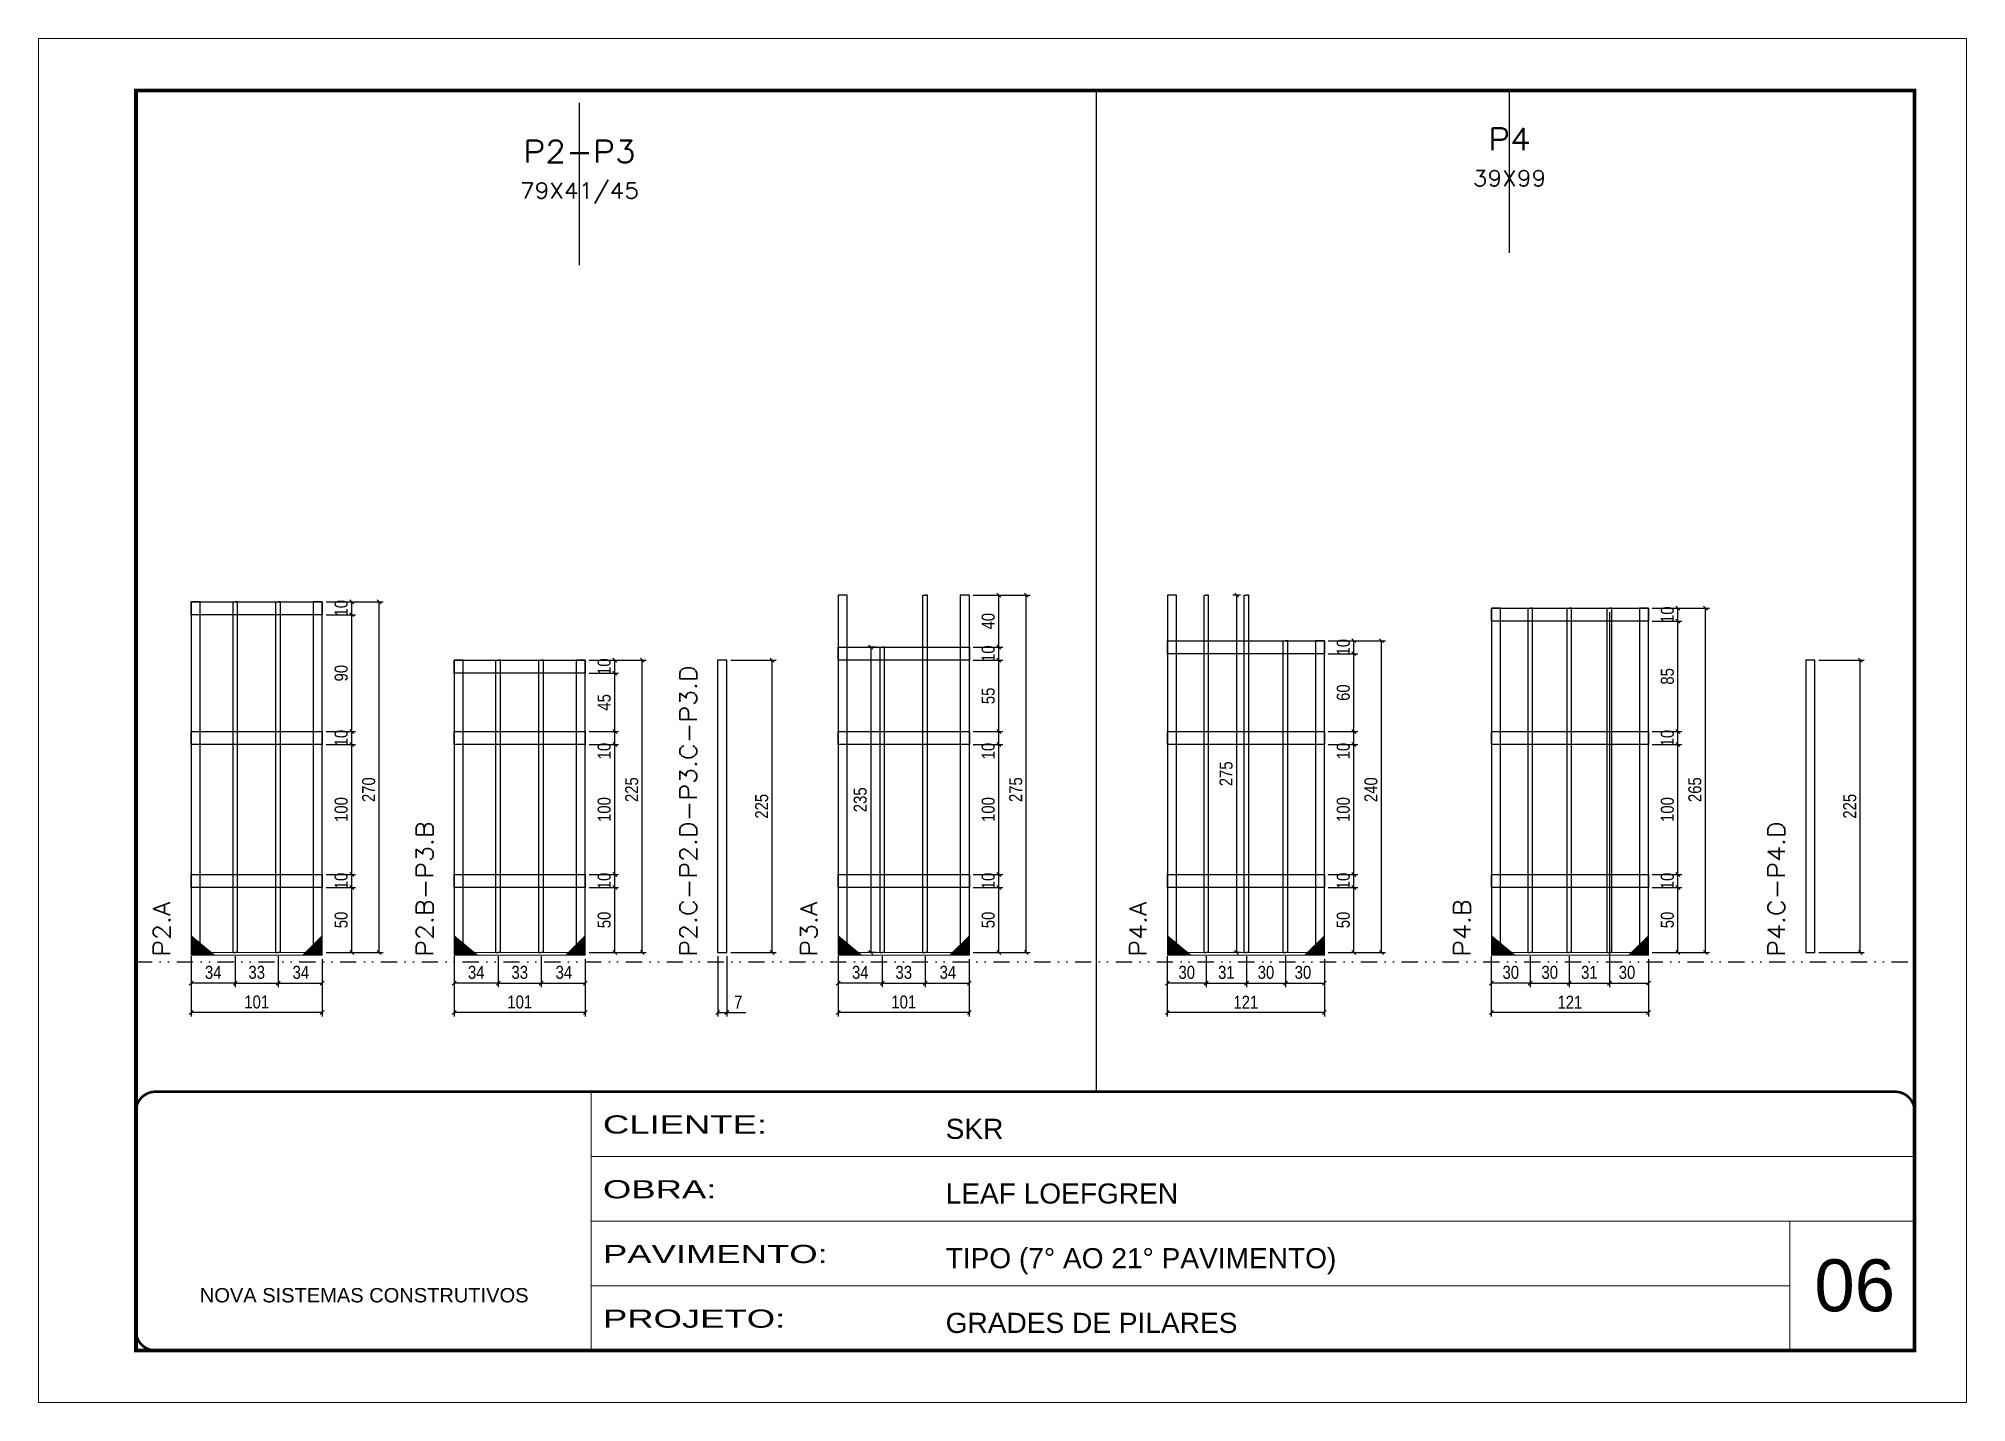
# Model space of a CAD drawing. Extents: x 14400 to 27878, y -21631 to 6985.
# Drawn here: x 16012 to 17497, y 4786 to 5836 of the extents above; entities that cross this region are included whole.
import ezdxf
from ezdxf.enums import TextEntityAlignment as Align

# ---------------------------------------------------------------- set-up
doc = ezdxf.new("R2010")
doc.units = 0
for name, pattern in [('CONTINUO', [0]), ('DASHED', [0.75, 0.5, -0.25]), ('DIVIDE2', [0.625, 0.25, -0.125, 0, -0.125, 0, -0.125]), ('HIDDEN', [0.375, 0.25, -0.125])]:
    doc.linetypes.add(name, pattern=pattern)
for name, color, linetype, lineweight in [('CARIMBO', 255, 'Continuous', 9), ('Folhas', 255, 'Continuous', 9), ('Madeira', 126, 'Continuous', 18), ('Sarr 2.2x7', 40, 'Continuous', 9), ('SARRAFO DE PRESSAO', 251, 'DASHED', 9), ('Texto Seção', 7, 'Continuous', 15)]:
    doc.layers.add(name, color=color, linetype=linetype, lineweight=lineweight)
for name, color, linetype in [('COTA', 241, 'Continuous'), ('Nível', 160, 'Continuous'), ('SARR_2.2x10', 60, 'Continuous'), ('SARR_3.5x7', 81, 'Continuous'), ('SARR_7x7', 40, 'Continuous'), ('Texto de Titulo', 7, 'Continuous'), ('Texto Qtd Sarr', 242, 'Continuous')]:
    doc.layers.add(name, color=color, linetype=linetype)
doc.styles.add('ARIAL', font='arial.ttf')
doc.styles.add('COTA TECNICA', font='techl___.ttf', dxfattribs={"height": 10})
doc.styles.add('REGUA-120', font='ROMANS.shx', dxfattribs={"height": 15})
doc.styles.add('ROMANS', font='romans.shx')
doc.styles.add('Tecnologia', font='')
doc.styles.get('Tecnologia').set_extended_font_data('Forgotten Futurist')
doc.dimstyles.new('PAINEL', dxfattribs={"dimtxt": 10, "dimasz": 3, "dimexe": 3, "dimexo": 3, "dimgap": 3, "dimtad": 1, "dimdec": 1, "dimzin": 12, "dimdsep": 46, "dimtxsty": 'COTA TECNICA', "dimblk1": 'OBLIQUE', "dimblk2": 'OBLIQUE', "dimsah": 1, "dimcen": 0.9, "dimclrd": 4, "dimclre": 4, "dimclrt": 240, "dimadec": 1, "dimazin": 3, "dimtfac": 1, "dimtdec": 1, "dimtmove": 0, "dimatfit": 3, "dimfxl": 1, "dimtolj": 1, "dimtzin": 12, "dimarcsym": 0})

msp = doc.modelspace()

# ---------------------------------------------------------------- texts
at = {"layer": 'CARIMBO', "style": 'ARIAL'}
msp.add_text('06', height=40, dxfattribs=at).set_placement((17379.83, 4856.3))
at = {"layer": 'Texto Seção', "style": 'REGUA-120', "width": 1.1}
for s, p in [('P2.C-P2.D-P3.C-P3.D', (16518.91, 5129.32)), ('P2.B-P3.B', (16315.92, 5129.32)), ('P4.C-P4.D', (17357.05, 5129.32)), ('P2.A', (16113.37, 5129.32)), ('P3.A', (16611.78, 5129.32)), ('P4.A', (16865.3, 5129.32)), ('P4.B', (17114.9, 5129.32))]:
    msp.add_text(s, height=13, rotation=90, dxfattribs=at).set_placement(p)

# ---------------------------------------------------------------- blocks, each defined once
blk = doc.blocks.new('9999999999')
at = {"color": 30, "linetype": 'CONTINUO'}
for p, q in [((98564.6, 34230.2), (98564.6, 34429.4)), ((98564.6, 34379.6), (99584, 34379.6)), ((98564.6, 34329.8), (99488, 34329.8)), ((99584, 34329.8), (99488, 34329.8)), ((99488, 34329.8), (99488, 34230.2)), ((98564.6, 34280), (99488, 34280))]:
    blk.add_line(p, q, dxfattribs=at)
at = {"color": 30, "linetype": 'CONTINUO', "const_width": 2}
blk.add_lwpolyline([(99584, 34230.2), (99584, 34414.4, 0.414214), (99569, 34429.4), (98229, 34429.4, 0.414214), (98214, 34414.4), (98214, 34245.2, 0.414214), (98229, 34230.2), (99584, 34230.2)], format="xyb", dxfattribs=at)
at = {"layer": 'Folhas'}
blk.add_lwpolyline([(98139, 34190.2), (99624, 34190.2), (99624, 35240.2), (98139, 35240.2)], close=True, dxfattribs=at)
at = {"layer": 'Folhas', "color": 30, "const_width": 3}
blk.add_lwpolyline([(98214, 34230.2), (99584, 34230.2), (99584, 35200.2), (98214, 35200.2)], close=True, dxfattribs=at)
at = {"color": 7, "linetype": 'Continuous', "ltscale": 5, "style": 'ARIAL'}
for s, height, p in [('SKR', 15.48, (98837.7, 34393.1)), ('LEAF LOEFGREN', 15.483, (98837.7, 34343.3)), ('TIPO (7° AO 21° PAVIMENTO)', 15.483, (98837.7, 34293.5)), ('NOVA SISTEMAS CONSTRUTIVOS', 11.059, (98263.2, 34267.2)), ('GRADES DE PILARES', 15.483, (98837.7, 34243.7))]:
    blk.add_text(s, height=height, dxfattribs=at).set_placement(p)
at = {"layer": 'Folhas', "color": 7, "style": 'Tecnologia', "width": 1.5}
for s, p in [('CLIENTE:', (98573.7, 34397.2)), ('OBRA:', (98573.7, 34347.3)), ('PAVIMENTO:', (98573.7, 34297.5)), ('PROJETO:', (98573.7, 34247.7))]:
    blk.add_text(s, height=14, dxfattribs=at).set_placement(p)
blk = doc.blocks.new('_Oblique')
at = {"color": 0, "linetype": 'ByBlock', "lineweight": -2}
blk.add_line((-0.5, -0.5), (0.5, 0.5), dxfattribs=at)
blk = doc.blocks.new('*D5808')
at = {"layer": 'COTA', "color": 4, "lineweight": -2, "transparency": 16777216}
for p, q in [((16129.5, 5129.6), (16129.5, 5105.9)), ((16163.5, 5129.6), (16163.5, 5105.9)), ((16163.5, 5108.9), (16129.5, 5108.9))]:
    blk.add_line(p, q, dxfattribs=at)
at = {"layer": 'Defpoints', "color": 0, "transparency": 16777216}
for p in [(16129.5, 5132.6), (16163.5, 5132.6), (16129.5, 5108.9)]:
    blk.add_point(p, dxfattribs=at)
at = {"layer": 'COTA', "color": 4, "lineweight": -2, "transparency": 16777216, "xscale": 3, "yscale": 3, "zscale": 3, "rotation": 180}
blk.add_blockref('_Oblique', (16129.5, 5108.9), dxfattribs=at)
at = {"layer": 'COTA', "color": 4, "lineweight": -2, "transparency": 16777216, "xscale": 3, "yscale": 3, "zscale": 3}
blk.add_blockref('_Oblique', (16163.5, 5108.9), dxfattribs=at)
at = {"layer": 'COTA', "color": 240, "transparency": 16777216, "insert": (16146.5, 5117.2), "char_height": 10, "attachment_point": 5, "style": 'COTA TECNICA'}
blk.add_mtext('\\A1;34', dxfattribs=at)
blk = doc.blocks.new('*D5809')
at = {"layer": 'COTA', "color": 4, "lineweight": -2, "transparency": 16777216}
for p, q in [((16196.5, 5129.6), (16196.5, 5105.9)), ((16230.5, 5127.4), (16230.5, 5105.9)), ((16196.5, 5108.9), (16230.5, 5108.9))]:
    blk.add_line(p, q, dxfattribs=at)
at = {"layer": 'Defpoints', "color": 0, "transparency": 16777216}
for p in [(16196.5, 5132.6), (16230.5, 5130.4), (16230.5, 5108.9)]:
    blk.add_point(p, dxfattribs=at)
at = {"layer": 'COTA', "color": 4, "lineweight": -2, "transparency": 16777216, "xscale": 3, "yscale": 3, "zscale": 3, "rotation": 180}
blk.add_blockref('_Oblique', (16196.5, 5108.9), dxfattribs=at)
at = {"layer": 'COTA', "color": 4, "lineweight": -2, "transparency": 16777216, "xscale": 3, "yscale": 3, "zscale": 3}
blk.add_blockref('_Oblique', (16230.5, 5108.9), dxfattribs=at)
at = {"layer": 'COTA', "color": 240, "transparency": 16777216, "insert": (16214, 5117.2), "char_height": 10, "attachment_point": 5, "style": 'COTA TECNICA'}
blk.add_mtext('\\A1;34', dxfattribs=at)
blk = doc.blocks.new('*D5810')
at = {"layer": 'COTA', "color": 4, "lineweight": -2, "transparency": 16777216}
for p, q in [((16163.5, 5129.6), (16163.5, 5105.9)), ((16196.5, 5129.6), (16196.5, 5105.9)), ((16163.5, 5108.9), (16196.5, 5108.9))]:
    blk.add_line(p, q, dxfattribs=at)
at = {"layer": 'Defpoints', "color": 0, "transparency": 16777216}
for p in [(16163.5, 5132.6), (16196.5, 5132.6), (16196.5, 5108.9)]:
    blk.add_point(p, dxfattribs=at)
at = {"layer": 'COTA', "color": 4, "lineweight": -2, "transparency": 16777216, "xscale": 3, "yscale": 3, "zscale": 3, "rotation": 180}
blk.add_blockref('_Oblique', (16163.5, 5108.9), dxfattribs=at)
at = {"layer": 'COTA', "color": 4, "lineweight": -2, "transparency": 16777216, "xscale": 3, "yscale": 3, "zscale": 3}
blk.add_blockref('_Oblique', (16196.5, 5108.9), dxfattribs=at)
at = {"layer": 'COTA', "color": 240, "transparency": 16777216, "insert": (16180, 5117.2), "char_height": 10, "attachment_point": 5, "style": 'COTA TECNICA'}
blk.add_mtext('\\A1;33', dxfattribs=at)
blk = doc.blocks.new('titulo1')
at = {"layer": 'Defpoints', "color": 252, "linetype": 'HIDDEN', "ltscale": 2}
blk.add_line((0, 0), (0, 125), dxfattribs=at)
at = {"layer": 'Defpoints', "style": 'ROMANS', "oblique": 15}
blk.add_attdef('FOLHA', text='', height=10, dxfattribs=at).set_placement((0, 15.6), align=Align.MIDDLE_CENTER)
at = {"layer": 'Texto Qtd Sarr', "color": 3, "style": 'ROMANS', "oblique": 15}
for tag, height, p in [('TITULO', 17, (0, 71.4)), ('SEÇÃO', 12, (0, 41.5))]:
    blk.add_attdef(tag, text='', height=height, dxfattribs=at).set_placement(p, align=Align.MIDDLE_CENTER)
blk = doc.blocks.new('*D5817')
at = {"layer": 'COTA', "color": 4, "lineweight": -2, "transparency": 16777216}
for p, q in [((16129.5, 5127.4), (16129.5, 5083.3)), ((16230.5, 5127.4), (16230.5, 5083.3)), ((16230.5, 5086.3), (16129.5, 5086.3))]:
    blk.add_line(p, q, dxfattribs=at)
at = {"layer": 'Defpoints', "color": 0, "transparency": 16777216}
for p in [(16129.5, 5130.4), (16230.5, 5130.4), (16129.5, 5086.3)]:
    blk.add_point(p, dxfattribs=at)
at = {"layer": 'COTA', "color": 4, "lineweight": -2, "transparency": 16777216, "xscale": 3, "yscale": 3, "zscale": 3, "rotation": 180}
blk.add_blockref('_Oblique', (16129.5, 5086.3), dxfattribs=at)
at = {"layer": 'COTA', "color": 4, "lineweight": -2, "transparency": 16777216, "xscale": 3, "yscale": 3, "zscale": 3}
blk.add_blockref('_Oblique', (16230.5, 5086.3), dxfattribs=at)
at = {"layer": 'COTA', "color": 240, "transparency": 16777216, "insert": (16180, 5094.4), "char_height": 10, "attachment_point": 5, "style": 'COTA TECNICA'}
blk.add_mtext('\\A1;101', dxfattribs=at)
blk = doc.blocks.new('*D5811')
at = {"layer": 'COTA', "color": 4, "lineweight": -2, "transparency": 16777216}
for p, q in [((16233.5, 5182.6), (16256.2, 5182.6)), ((16253.2, 5132.6), (16253.2, 5182.6)), ((16233.5, 5132.6), (16256.2, 5132.6))]:
    blk.add_line(p, q, dxfattribs=at)
at = {"layer": 'Defpoints', "color": 0, "transparency": 16777216}
for p in [(16230.5, 5182.6), (16253.2, 5182.6), (16230.5, 5132.6)]:
    blk.add_point(p, dxfattribs=at)
at = {"layer": 'COTA', "color": 4, "lineweight": -2, "transparency": 16777216, "xscale": 3, "yscale": 3, "zscale": 3}
for p, rotation in [((16253.2, 5182.6), 90), ((16253.2, 5132.6), 270)]:
    blk.add_blockref('_Oblique', p, dxfattribs=dict(at, rotation=rotation))
at = {"layer": 'COTA', "color": 240, "transparency": 16777216, "insert": (16245.1, 5157.6), "char_height": 10, "attachment_point": 5, "rotation": 90, "style": 'COTA TECNICA'}
blk.add_mtext('\\A1;50', dxfattribs=at)
blk = doc.blocks.new('*D5812')
at = {"layer": 'COTA', "color": 4, "lineweight": -2, "transparency": 16777216}
for p, q in [((16233.5, 5192.6), (16256.2, 5192.6)), ((16253.2, 5182.6), (16253.2, 5192.6)), ((16233.5, 5182.6), (16256.2, 5182.6))]:
    blk.add_line(p, q, dxfattribs=at)
at = {"layer": 'Defpoints', "color": 0, "transparency": 16777216}
for p in [(16230.5, 5192.6), (16253.2, 5192.6), (16230.5, 5182.6)]:
    blk.add_point(p, dxfattribs=at)
at = {"layer": 'COTA', "color": 4, "lineweight": -2, "transparency": 16777216, "xscale": 3, "yscale": 3, "zscale": 3}
for p, rotation in [((16253.2, 5192.6), 90), ((16253.2, 5182.6), 270)]:
    blk.add_blockref('_Oblique', p, dxfattribs=dict(at, rotation=rotation))
at = {"layer": 'COTA', "color": 240, "transparency": 16777216, "insert": (16245.1, 5187.6), "char_height": 10, "attachment_point": 5, "rotation": 90, "style": 'COTA TECNICA'}
blk.add_mtext('\\A1;10', dxfattribs=at)
blk = doc.blocks.new('*D5813')
at = {"layer": 'COTA', "color": 4, "lineweight": -2, "transparency": 16777216}
for p, q in [((16233.5, 5292.6), (16256.2, 5292.6)), ((16253.2, 5192.6), (16253.2, 5292.6)), ((16233.5, 5192.6), (16256.2, 5192.6))]:
    blk.add_line(p, q, dxfattribs=at)
at = {"layer": 'Defpoints', "color": 0, "transparency": 16777216}
for p in [(16230.5, 5292.6), (16253.2, 5292.6), (16230.5, 5192.6)]:
    blk.add_point(p, dxfattribs=at)
at = {"layer": 'COTA', "color": 4, "lineweight": -2, "transparency": 16777216, "xscale": 3, "yscale": 3, "zscale": 3}
for p, rotation in [((16253.2, 5292.6), 90), ((16253.2, 5192.6), 270)]:
    blk.add_blockref('_Oblique', p, dxfattribs=dict(at, rotation=rotation))
at = {"layer": 'COTA', "color": 240, "transparency": 16777216, "insert": (16245.1, 5242.6), "char_height": 10, "attachment_point": 5, "rotation": 90, "style": 'COTA TECNICA'}
blk.add_mtext('\\A1;100', dxfattribs=at)
blk = doc.blocks.new('*D5814')
at = {"layer": 'COTA', "color": 4, "lineweight": -2, "transparency": 16777216}
for p, q in [((16233.5, 5302.6), (16256.2, 5302.6)), ((16253.2, 5292.6), (16253.2, 5302.6)), ((16233.5, 5292.6), (16256.2, 5292.6))]:
    blk.add_line(p, q, dxfattribs=at)
at = {"layer": 'Defpoints', "color": 0, "transparency": 16777216}
for p in [(16230.5, 5302.6), (16253.2, 5302.6), (16230.5, 5292.6)]:
    blk.add_point(p, dxfattribs=at)
at = {"layer": 'COTA', "color": 4, "lineweight": -2, "transparency": 16777216, "xscale": 3, "yscale": 3, "zscale": 3}
for p, rotation in [((16253.2, 5302.6), 90), ((16253.2, 5292.6), 270)]:
    blk.add_blockref('_Oblique', p, dxfattribs=dict(at, rotation=rotation))
at = {"layer": 'COTA', "color": 240, "transparency": 16777216, "insert": (16245.1, 5297.6), "char_height": 10, "attachment_point": 5, "rotation": 90, "style": 'COTA TECNICA'}
blk.add_mtext('\\A1;10', dxfattribs=at)
blk = doc.blocks.new('*D5815')
at = {"layer": 'COTA', "color": 4, "lineweight": -2, "transparency": 16777216}
for p, q in [((16233.5, 5402.6), (16277.4, 5402.6)), ((16274.4, 5132.6), (16274.4, 5402.6)), ((16233.5, 5132.6), (16277.4, 5132.6))]:
    blk.add_line(p, q, dxfattribs=at)
at = {"layer": 'Defpoints', "color": 0, "transparency": 16777216}
for p in [(16230.5, 5402.6), (16274.4, 5402.6), (16230.5, 5132.6)]:
    blk.add_point(p, dxfattribs=at)
at = {"layer": 'COTA', "color": 4, "lineweight": -2, "transparency": 16777216, "xscale": 3, "yscale": 3, "zscale": 3}
for p, rotation in [((16274.4, 5402.6), 90), ((16274.4, 5132.6), 270)]:
    blk.add_blockref('_Oblique', p, dxfattribs=dict(at, rotation=rotation))
at = {"layer": 'COTA', "color": 240, "transparency": 16777216, "insert": (16266.3, 5257.9), "char_height": 10, "attachment_point": 5, "rotation": 90, "style": 'COTA TECNICA'}
blk.add_mtext('\\A1;270', dxfattribs=at)
blk = doc.blocks.new('*D5816')
at = {"layer": 'COTA', "color": 4, "lineweight": -2, "transparency": 16777216}
for p, q in [((16233.5, 5402.6), (16256.2, 5402.6)), ((16233.5, 5392.6), (16256.2, 5392.6)), ((16253.2, 5392.6), (16253.2, 5402.6))]:
    blk.add_line(p, q, dxfattribs=at)
at = {"layer": 'Defpoints', "color": 0, "transparency": 16777216}
for p in [(16230.5, 5402.6), (16230.5, 5392.6), (16253.2, 5402.6)]:
    blk.add_point(p, dxfattribs=at)
at = {"layer": 'COTA', "color": 4, "lineweight": -2, "transparency": 16777216, "xscale": 3, "yscale": 3, "zscale": 3}
for p, rotation in [((16253.2, 5402.6), 90), ((16253.2, 5392.6), 270)]:
    blk.add_blockref('_Oblique', p, dxfattribs=dict(at, rotation=rotation))
at = {"layer": 'COTA', "color": 240, "transparency": 16777216, "insert": (16245.1, 5397.6), "char_height": 10, "attachment_point": 5, "rotation": 90, "style": 'COTA TECNICA'}
blk.add_mtext('\\A1;10', dxfattribs=at)
blk = doc.blocks.new('*D5818')
at = {"layer": 'COTA', "color": 4, "lineweight": -2, "transparency": 16777216}
for p, q in [((16233.5, 5392.6), (16256.2, 5392.6)), ((16253.2, 5302.6), (16253.2, 5392.6)), ((16233.5, 5302.6), (16256.2, 5302.6))]:
    blk.add_line(p, q, dxfattribs=at)
at = {"layer": 'Defpoints', "color": 0, "transparency": 16777216}
for p in [(16230.5, 5392.6), (16253.2, 5392.6), (16230.5, 5302.6)]:
    blk.add_point(p, dxfattribs=at)
at = {"layer": 'COTA', "color": 4, "lineweight": -2, "transparency": 16777216, "xscale": 3, "yscale": 3, "zscale": 3}
for p, rotation in [((16253.2, 5392.6), 90), ((16253.2, 5302.6), 270)]:
    blk.add_blockref('_Oblique', p, dxfattribs=dict(at, rotation=rotation))
at = {"layer": 'COTA', "color": 240, "transparency": 16777216, "insert": (16245.1, 5347.6), "char_height": 10, "attachment_point": 5, "rotation": 90, "style": 'COTA TECNICA'}
blk.add_mtext('\\A1;90', dxfattribs=at)
blk = doc.blocks.new('*D5819')
at = {"layer": 'COTA', "color": 4, "lineweight": -2, "transparency": 16777216}
for p, q in [((16535.1, 5129.6), (16535.1, 5083.3)), ((16542.1, 5129.6), (16542.1, 5083.3)), ((16535.1, 5086.3), (16542.1, 5086.3)), ((16542.1, 5086.3), (16556.8, 5086.3))]:
    blk.add_line(p, q, dxfattribs=at)
at = {"layer": 'Defpoints', "color": 0, "transparency": 16777216}
for p in [(16535.1, 5132.6), (16542.1, 5132.6), (16542.1, 5086.3)]:
    blk.add_point(p, dxfattribs=at)
at = {"layer": 'COTA', "color": 4, "lineweight": -2, "transparency": 16777216, "xscale": 3, "yscale": 3, "zscale": 3, "rotation": 180}
blk.add_blockref('_Oblique', (16535.1, 5086.3), dxfattribs=at)
at = {"layer": 'COTA', "color": 4, "lineweight": -2, "transparency": 16777216, "xscale": 3, "yscale": 3, "zscale": 3}
blk.add_blockref('_Oblique', (16542.1, 5086.3), dxfattribs=at)
at = {"layer": 'COTA', "color": 240, "transparency": 16777216, "insert": (16550.9, 5094.3), "char_height": 10, "attachment_point": 5, "style": 'COTA TECNICA'}
blk.add_mtext('\\A1;7', dxfattribs=at)
blk = doc.blocks.new('*D5820')
at = {"layer": 'COTA', "color": 4, "lineweight": -2, "transparency": 16777216}
for p, q in [((16545.1, 5357.6), (16580.1, 5357.6)), ((16577.1, 5132.6), (16577.1, 5357.6)), ((16545.1, 5132.6), (16580.1, 5132.6))]:
    blk.add_line(p, q, dxfattribs=at)
at = {"layer": 'Defpoints', "color": 0, "transparency": 16777216}
for p in [(16542.1, 5357.6), (16577.1, 5357.6), (16542.1, 5132.6)]:
    blk.add_point(p, dxfattribs=at)
at = {"layer": 'COTA', "color": 4, "lineweight": -2, "transparency": 16777216, "xscale": 3, "yscale": 3, "zscale": 3}
for p, rotation in [((16577.1, 5357.6), 90), ((16577.1, 5132.6), 270)]:
    blk.add_blockref('_Oblique', p, dxfattribs=dict(at, rotation=rotation))
at = {"layer": 'COTA', "color": 240, "transparency": 16777216, "insert": (16569, 5245.1), "char_height": 10, "attachment_point": 5, "rotation": 90, "style": 'COTA TECNICA'}
blk.add_mtext('\\A1;225', dxfattribs=at)
blk = doc.blocks.new('*D5822')
at = {"layer": 'COTA', "color": 4, "lineweight": -2, "transparency": 16777216}
for p, q in [((16332.1, 5129.6), (16332.1, 5105.9)), ((16366.1, 5129.6), (16366.1, 5105.9)), ((16366.1, 5108.9), (16332.1, 5108.9))]:
    blk.add_line(p, q, dxfattribs=at)
at = {"layer": 'Defpoints', "color": 0, "transparency": 16777216}
for p in [(16332.1, 5132.6), (16366.1, 5132.6), (16332.1, 5108.9)]:
    blk.add_point(p, dxfattribs=at)
at = {"layer": 'COTA', "color": 4, "lineweight": -2, "transparency": 16777216, "xscale": 3, "yscale": 3, "zscale": 3, "rotation": 180}
blk.add_blockref('_Oblique', (16332.1, 5108.9), dxfattribs=at)
at = {"layer": 'COTA', "color": 4, "lineweight": -2, "transparency": 16777216, "xscale": 3, "yscale": 3, "zscale": 3}
blk.add_blockref('_Oblique', (16366.1, 5108.9), dxfattribs=at)
at = {"layer": 'COTA', "color": 240, "transparency": 16777216, "insert": (16349.1, 5117.2), "char_height": 10, "attachment_point": 5, "style": 'COTA TECNICA'}
blk.add_mtext('\\A1;34', dxfattribs=at)
blk = doc.blocks.new('*D5823')
at = {"layer": 'COTA', "color": 4, "lineweight": -2, "transparency": 16777216}
for p, q in [((16399.1, 5129.6), (16399.1, 5105.9)), ((16433.1, 5127.4), (16433.1, 5105.9)), ((16399.1, 5108.9), (16433.1, 5108.9))]:
    blk.add_line(p, q, dxfattribs=at)
at = {"layer": 'Defpoints', "color": 0, "transparency": 16777216}
for p in [(16399.1, 5132.6), (16433.1, 5130.4), (16433.1, 5108.9)]:
    blk.add_point(p, dxfattribs=at)
at = {"layer": 'COTA', "color": 4, "lineweight": -2, "transparency": 16777216, "xscale": 3, "yscale": 3, "zscale": 3, "rotation": 180}
blk.add_blockref('_Oblique', (16399.1, 5108.9), dxfattribs=at)
at = {"layer": 'COTA', "color": 4, "lineweight": -2, "transparency": 16777216, "xscale": 3, "yscale": 3, "zscale": 3}
blk.add_blockref('_Oblique', (16433.1, 5108.9), dxfattribs=at)
at = {"layer": 'COTA', "color": 240, "transparency": 16777216, "insert": (16416.6, 5117.2), "char_height": 10, "attachment_point": 5, "style": 'COTA TECNICA'}
blk.add_mtext('\\A1;34', dxfattribs=at)
blk = doc.blocks.new('*D5824')
at = {"layer": 'COTA', "color": 4, "lineweight": -2, "transparency": 16777216}
for p, q in [((16366.1, 5129.6), (16366.1, 5105.9)), ((16399.1, 5129.6), (16399.1, 5105.9)), ((16366.1, 5108.9), (16399.1, 5108.9))]:
    blk.add_line(p, q, dxfattribs=at)
at = {"layer": 'Defpoints', "color": 0, "transparency": 16777216}
for p in [(16366.1, 5132.6), (16399.1, 5132.6), (16399.1, 5108.9)]:
    blk.add_point(p, dxfattribs=at)
at = {"layer": 'COTA', "color": 4, "lineweight": -2, "transparency": 16777216, "xscale": 3, "yscale": 3, "zscale": 3, "rotation": 180}
blk.add_blockref('_Oblique', (16366.1, 5108.9), dxfattribs=at)
at = {"layer": 'COTA', "color": 4, "lineweight": -2, "transparency": 16777216, "xscale": 3, "yscale": 3, "zscale": 3}
blk.add_blockref('_Oblique', (16399.1, 5108.9), dxfattribs=at)
at = {"layer": 'COTA', "color": 240, "transparency": 16777216, "insert": (16382.6, 5117.2), "char_height": 10, "attachment_point": 5, "style": 'COTA TECNICA'}
blk.add_mtext('\\A1;33', dxfattribs=at)
blk = doc.blocks.new('*D5831')
at = {"layer": 'COTA', "color": 4, "lineweight": -2, "transparency": 16777216}
for p, q in [((16332.1, 5127.4), (16332.1, 5083.3)), ((16433.1, 5127.4), (16433.1, 5083.3)), ((16433.1, 5086.3), (16332.1, 5086.3))]:
    blk.add_line(p, q, dxfattribs=at)
at = {"layer": 'Defpoints', "color": 0, "transparency": 16777216}
for p in [(16332.1, 5130.4), (16433.1, 5130.4), (16332.1, 5086.3)]:
    blk.add_point(p, dxfattribs=at)
at = {"layer": 'COTA', "color": 4, "lineweight": -2, "transparency": 16777216, "xscale": 3, "yscale": 3, "zscale": 3, "rotation": 180}
blk.add_blockref('_Oblique', (16332.1, 5086.3), dxfattribs=at)
at = {"layer": 'COTA', "color": 4, "lineweight": -2, "transparency": 16777216, "xscale": 3, "yscale": 3, "zscale": 3}
blk.add_blockref('_Oblique', (16433.1, 5086.3), dxfattribs=at)
at = {"layer": 'COTA', "color": 240, "transparency": 16777216, "insert": (16382.6, 5094.4), "char_height": 10, "attachment_point": 5, "style": 'COTA TECNICA'}
blk.add_mtext('\\A1;101', dxfattribs=at)
blk = doc.blocks.new('*D5825')
at = {"layer": 'COTA', "color": 4, "lineweight": -2, "transparency": 16777216}
for p, q in [((16436.1, 5182.6), (16458.8, 5182.6)), ((16455.8, 5132.6), (16455.8, 5182.6)), ((16436.1, 5132.6), (16458.8, 5132.6))]:
    blk.add_line(p, q, dxfattribs=at)
at = {"layer": 'Defpoints', "color": 0, "transparency": 16777216}
for p in [(16433.1, 5182.6), (16455.8, 5182.6), (16433.1, 5132.6)]:
    blk.add_point(p, dxfattribs=at)
at = {"layer": 'COTA', "color": 4, "lineweight": -2, "transparency": 16777216, "xscale": 3, "yscale": 3, "zscale": 3}
for p, rotation in [((16455.8, 5182.6), 90), ((16455.8, 5132.6), 270)]:
    blk.add_blockref('_Oblique', p, dxfattribs=dict(at, rotation=rotation))
at = {"layer": 'COTA', "color": 240, "transparency": 16777216, "insert": (16447.7, 5157.6), "char_height": 10, "attachment_point": 5, "rotation": 90, "style": 'COTA TECNICA'}
blk.add_mtext('\\A1;50', dxfattribs=at)
blk = doc.blocks.new('*D5826')
at = {"layer": 'COTA', "color": 4, "lineweight": -2, "transparency": 16777216}
for p, q in [((16436.1, 5192.6), (16458.8, 5192.6)), ((16455.8, 5182.6), (16455.8, 5192.6)), ((16436.1, 5182.6), (16458.8, 5182.6))]:
    blk.add_line(p, q, dxfattribs=at)
at = {"layer": 'Defpoints', "color": 0, "transparency": 16777216}
for p in [(16433.1, 5192.6), (16455.8, 5192.6), (16433.1, 5182.6)]:
    blk.add_point(p, dxfattribs=at)
at = {"layer": 'COTA', "color": 4, "lineweight": -2, "transparency": 16777216, "xscale": 3, "yscale": 3, "zscale": 3}
for p, rotation in [((16455.8, 5192.6), 90), ((16455.8, 5182.6), 270)]:
    blk.add_blockref('_Oblique', p, dxfattribs=dict(at, rotation=rotation))
at = {"layer": 'COTA', "color": 240, "transparency": 16777216, "insert": (16447.7, 5187.6), "char_height": 10, "attachment_point": 5, "rotation": 90, "style": 'COTA TECNICA'}
blk.add_mtext('\\A1;10', dxfattribs=at)
blk = doc.blocks.new('*D5827')
at = {"layer": 'COTA', "color": 4, "lineweight": -2, "transparency": 16777216}
for p, q in [((16436.1, 5292.6), (16458.8, 5292.6)), ((16455.8, 5192.6), (16455.8, 5292.6)), ((16436.1, 5192.6), (16458.8, 5192.6))]:
    blk.add_line(p, q, dxfattribs=at)
at = {"layer": 'Defpoints', "color": 0, "transparency": 16777216}
for p in [(16433.1, 5292.6), (16455.8, 5292.6), (16433.1, 5192.6)]:
    blk.add_point(p, dxfattribs=at)
at = {"layer": 'COTA', "color": 4, "lineweight": -2, "transparency": 16777216, "xscale": 3, "yscale": 3, "zscale": 3}
for p, rotation in [((16455.8, 5292.6), 90), ((16455.8, 5192.6), 270)]:
    blk.add_blockref('_Oblique', p, dxfattribs=dict(at, rotation=rotation))
at = {"layer": 'COTA', "color": 240, "transparency": 16777216, "insert": (16447.7, 5242.6), "char_height": 10, "attachment_point": 5, "rotation": 90, "style": 'COTA TECNICA'}
blk.add_mtext('\\A1;100', dxfattribs=at)
blk = doc.blocks.new('*D5828')
at = {"layer": 'COTA', "color": 4, "lineweight": -2, "transparency": 16777216}
for p, q in [((16436.1, 5302.6), (16458.8, 5302.6)), ((16455.8, 5292.6), (16455.8, 5302.6)), ((16436.1, 5292.6), (16458.8, 5292.6))]:
    blk.add_line(p, q, dxfattribs=at)
at = {"layer": 'Defpoints', "color": 0, "transparency": 16777216}
for p in [(16433.1, 5302.6), (16455.8, 5302.6), (16433.1, 5292.6)]:
    blk.add_point(p, dxfattribs=at)
at = {"layer": 'COTA', "color": 4, "lineweight": -2, "transparency": 16777216, "xscale": 3, "yscale": 3, "zscale": 3}
for p, rotation in [((16455.8, 5302.6), 90), ((16455.8, 5292.6), 270)]:
    blk.add_blockref('_Oblique', p, dxfattribs=dict(at, rotation=rotation))
at = {"layer": 'COTA', "color": 240, "transparency": 16777216, "insert": (16447.7, 5287.6), "char_height": 10, "attachment_point": 5, "rotation": 90, "style": 'COTA TECNICA'}
blk.add_mtext('\\A1;10', dxfattribs=at)
blk = doc.blocks.new('*D5829')
at = {"layer": 'COTA', "color": 4, "lineweight": -2, "transparency": 16777216}
for p, q in [((16436.1, 5357.6), (16480, 5357.6)), ((16477, 5132.6), (16477, 5357.6)), ((16436.1, 5132.6), (16480, 5132.6))]:
    blk.add_line(p, q, dxfattribs=at)
at = {"layer": 'Defpoints', "color": 0, "transparency": 16777216}
for p in [(16433.1, 5357.6), (16477, 5357.6), (16433.1, 5132.6)]:
    blk.add_point(p, dxfattribs=at)
at = {"layer": 'COTA', "color": 4, "lineweight": -2, "transparency": 16777216, "xscale": 3, "yscale": 3, "zscale": 3}
for p, rotation in [((16477, 5357.6), 90), ((16477, 5132.6), 270)]:
    blk.add_blockref('_Oblique', p, dxfattribs=dict(at, rotation=rotation))
at = {"layer": 'COTA', "color": 240, "transparency": 16777216, "insert": (16468.9, 5257.9), "char_height": 10, "attachment_point": 5, "rotation": 90, "style": 'COTA TECNICA'}
blk.add_mtext('\\A1;225', dxfattribs=at)
blk = doc.blocks.new('*D5830')
at = {"layer": 'COTA', "color": 4, "lineweight": -2, "transparency": 16777216}
for p, q in [((16436.1, 5357.6), (16458.8, 5357.6)), ((16436.1, 5347.6), (16458.8, 5347.6)), ((16455.8, 5347.6), (16455.8, 5357.6))]:
    blk.add_line(p, q, dxfattribs=at)
at = {"layer": 'Defpoints', "color": 0, "transparency": 16777216}
for p in [(16433.1, 5357.6), (16433.1, 5347.6), (16455.8, 5357.6)]:
    blk.add_point(p, dxfattribs=at)
at = {"layer": 'COTA', "color": 4, "lineweight": -2, "transparency": 16777216, "xscale": 3, "yscale": 3, "zscale": 3}
for p, rotation in [((16455.8, 5357.6), 90), ((16455.8, 5347.6), 270)]:
    blk.add_blockref('_Oblique', p, dxfattribs=dict(at, rotation=rotation))
at = {"layer": 'COTA', "color": 240, "transparency": 16777216, "insert": (16447.7, 5352.6), "char_height": 10, "attachment_point": 5, "rotation": 90, "style": 'COTA TECNICA'}
blk.add_mtext('\\A1;10', dxfattribs=at)
blk = doc.blocks.new('*D5832')
at = {"layer": 'COTA', "color": 4, "lineweight": -2, "transparency": 16777216}
for p, q in [((16436.1, 5347.6), (16458.8, 5347.6)), ((16455.8, 5302.6), (16455.8, 5347.6)), ((16436.1, 5302.6), (16458.8, 5302.6))]:
    blk.add_line(p, q, dxfattribs=at)
at = {"layer": 'Defpoints', "color": 0, "transparency": 16777216}
for p in [(16433.1, 5347.6), (16455.8, 5347.6), (16433.1, 5302.6)]:
    blk.add_point(p, dxfattribs=at)
at = {"layer": 'COTA', "color": 4, "lineweight": -2, "transparency": 16777216, "xscale": 3, "yscale": 3, "zscale": 3}
for p, rotation in [((16455.8, 5347.6), 90), ((16455.8, 5302.6), 270)]:
    blk.add_blockref('_Oblique', p, dxfattribs=dict(at, rotation=rotation))
at = {"layer": 'COTA', "color": 240, "transparency": 16777216, "insert": (16447.7, 5325.1), "char_height": 10, "attachment_point": 5, "rotation": 90, "style": 'COTA TECNICA'}
blk.add_mtext('\\A1;45', dxfattribs=at)
blk = doc.blocks.new('*D5833')
at = {"layer": 'COTA', "color": 4, "lineweight": -2, "transparency": 16777216}
for p, q in [((16627.9, 5129.6), (16627.9, 5105.9)), ((16661.9, 5129.6), (16661.9, 5105.9)), ((16661.9, 5108.9), (16627.9, 5108.9))]:
    blk.add_line(p, q, dxfattribs=at)
at = {"layer": 'Defpoints', "color": 0, "transparency": 16777216}
for p in [(16627.9, 5132.6), (16661.9, 5132.6), (16627.9, 5108.9)]:
    blk.add_point(p, dxfattribs=at)
at = {"layer": 'COTA', "color": 4, "lineweight": -2, "transparency": 16777216, "xscale": 3, "yscale": 3, "zscale": 3, "rotation": 180}
blk.add_blockref('_Oblique', (16627.9, 5108.9), dxfattribs=at)
at = {"layer": 'COTA', "color": 4, "lineweight": -2, "transparency": 16777216, "xscale": 3, "yscale": 3, "zscale": 3}
blk.add_blockref('_Oblique', (16661.9, 5108.9), dxfattribs=at)
at = {"layer": 'COTA', "color": 240, "transparency": 16777216, "insert": (16644.9, 5117.2), "char_height": 10, "attachment_point": 5, "style": 'COTA TECNICA'}
blk.add_mtext('\\A1;34', dxfattribs=at)
blk = doc.blocks.new('*D5834')
at = {"layer": 'COTA', "color": 4, "lineweight": -2, "transparency": 16777216}
for p, q in [((16694.9, 5129.6), (16694.9, 5105.9)), ((16728.9, 5127.4), (16728.9, 5105.9)), ((16694.9, 5108.9), (16728.9, 5108.9))]:
    blk.add_line(p, q, dxfattribs=at)
at = {"layer": 'Defpoints', "color": 0, "transparency": 16777216}
for p in [(16694.9, 5132.6), (16728.9, 5130.4), (16728.9, 5108.9)]:
    blk.add_point(p, dxfattribs=at)
at = {"layer": 'COTA', "color": 4, "lineweight": -2, "transparency": 16777216, "xscale": 3, "yscale": 3, "zscale": 3, "rotation": 180}
blk.add_blockref('_Oblique', (16694.9, 5108.9), dxfattribs=at)
at = {"layer": 'COTA', "color": 4, "lineweight": -2, "transparency": 16777216, "xscale": 3, "yscale": 3, "zscale": 3}
blk.add_blockref('_Oblique', (16728.9, 5108.9), dxfattribs=at)
at = {"layer": 'COTA', "color": 240, "transparency": 16777216, "insert": (16712.4, 5117.2), "char_height": 10, "attachment_point": 5, "style": 'COTA TECNICA'}
blk.add_mtext('\\A1;34', dxfattribs=at)
blk = doc.blocks.new('*D5835')
at = {"layer": 'COTA', "color": 4, "lineweight": -2, "transparency": 16777216}
for p, q in [((16661.9, 5129.6), (16661.9, 5105.9)), ((16694.9, 5129.6), (16694.9, 5105.9)), ((16661.9, 5108.9), (16694.9, 5108.9))]:
    blk.add_line(p, q, dxfattribs=at)
at = {"layer": 'Defpoints', "color": 0, "transparency": 16777216}
for p in [(16661.9, 5132.6), (16694.9, 5132.6), (16694.9, 5108.9)]:
    blk.add_point(p, dxfattribs=at)
at = {"layer": 'COTA', "color": 4, "lineweight": -2, "transparency": 16777216, "xscale": 3, "yscale": 3, "zscale": 3, "rotation": 180}
blk.add_blockref('_Oblique', (16661.9, 5108.9), dxfattribs=at)
at = {"layer": 'COTA', "color": 4, "lineweight": -2, "transparency": 16777216, "xscale": 3, "yscale": 3, "zscale": 3}
blk.add_blockref('_Oblique', (16694.9, 5108.9), dxfattribs=at)
at = {"layer": 'COTA', "color": 240, "transparency": 16777216, "insert": (16678.4, 5117.2), "char_height": 10, "attachment_point": 5, "style": 'COTA TECNICA'}
blk.add_mtext('\\A1;33', dxfattribs=at)
blk = doc.blocks.new('*D5842')
at = {"layer": 'COTA', "color": 4, "lineweight": -2, "transparency": 16777216}
for p, q in [((16627.9, 5127.4), (16627.9, 5083.3)), ((16728.9, 5127.4), (16728.9, 5083.3)), ((16728.9, 5086.3), (16627.9, 5086.3))]:
    blk.add_line(p, q, dxfattribs=at)
at = {"layer": 'Defpoints', "color": 0, "transparency": 16777216}
for p in [(16627.9, 5130.4), (16728.9, 5130.4), (16627.9, 5086.3)]:
    blk.add_point(p, dxfattribs=at)
at = {"layer": 'COTA', "color": 4, "lineweight": -2, "transparency": 16777216, "xscale": 3, "yscale": 3, "zscale": 3, "rotation": 180}
blk.add_blockref('_Oblique', (16627.9, 5086.3), dxfattribs=at)
at = {"layer": 'COTA', "color": 4, "lineweight": -2, "transparency": 16777216, "xscale": 3, "yscale": 3, "zscale": 3}
blk.add_blockref('_Oblique', (16728.9, 5086.3), dxfattribs=at)
at = {"layer": 'COTA', "color": 240, "transparency": 16777216, "insert": (16678.4, 5094.4), "char_height": 10, "attachment_point": 5, "style": 'COTA TECNICA'}
blk.add_mtext('\\A1;101', dxfattribs=at)
blk = doc.blocks.new('*D5836')
at = {"layer": 'COTA', "color": 4, "lineweight": -2, "transparency": 16777216}
for p, q in [((16731.9, 5182.6), (16754.6, 5182.6)), ((16751.6, 5132.6), (16751.6, 5182.6)), ((16731.9, 5132.6), (16754.6, 5132.6))]:
    blk.add_line(p, q, dxfattribs=at)
at = {"layer": 'Defpoints', "color": 0, "transparency": 16777216}
for p in [(16728.9, 5182.6), (16751.6, 5182.6), (16728.9, 5132.6)]:
    blk.add_point(p, dxfattribs=at)
at = {"layer": 'COTA', "color": 4, "lineweight": -2, "transparency": 16777216, "xscale": 3, "yscale": 3, "zscale": 3}
for p, rotation in [((16751.6, 5182.6), 90), ((16751.6, 5132.6), 270)]:
    blk.add_blockref('_Oblique', p, dxfattribs=dict(at, rotation=rotation))
at = {"layer": 'COTA', "color": 240, "transparency": 16777216, "insert": (16743.5, 5157.6), "char_height": 10, "attachment_point": 5, "rotation": 90, "style": 'COTA TECNICA'}
blk.add_mtext('\\A1;50', dxfattribs=at)
blk = doc.blocks.new('*D5837')
at = {"layer": 'COTA', "color": 4, "lineweight": -2, "transparency": 16777216}
for p, q in [((16731.9, 5192.6), (16754.6, 5192.6)), ((16751.6, 5182.6), (16751.6, 5192.6)), ((16731.9, 5182.6), (16754.6, 5182.6))]:
    blk.add_line(p, q, dxfattribs=at)
at = {"layer": 'Defpoints', "color": 0, "transparency": 16777216}
for p in [(16728.9, 5192.6), (16751.6, 5192.6), (16728.9, 5182.6)]:
    blk.add_point(p, dxfattribs=at)
at = {"layer": 'COTA', "color": 4, "lineweight": -2, "transparency": 16777216, "xscale": 3, "yscale": 3, "zscale": 3}
for p, rotation in [((16751.6, 5192.6), 90), ((16751.6, 5182.6), 270)]:
    blk.add_blockref('_Oblique', p, dxfattribs=dict(at, rotation=rotation))
at = {"layer": 'COTA', "color": 240, "transparency": 16777216, "insert": (16743.5, 5187.6), "char_height": 10, "attachment_point": 5, "rotation": 90, "style": 'COTA TECNICA'}
blk.add_mtext('\\A1;10', dxfattribs=at)
blk = doc.blocks.new('*D5838')
at = {"layer": 'COTA', "color": 4, "lineweight": -2, "transparency": 16777216}
for p, q in [((16731.9, 5292.6), (16754.6, 5292.6)), ((16751.6, 5192.6), (16751.6, 5292.6)), ((16731.9, 5192.6), (16754.6, 5192.6))]:
    blk.add_line(p, q, dxfattribs=at)
at = {"layer": 'Defpoints', "color": 0, "transparency": 16777216}
for p in [(16728.9, 5292.6), (16751.6, 5292.6), (16728.9, 5192.6)]:
    blk.add_point(p, dxfattribs=at)
at = {"layer": 'COTA', "color": 4, "lineweight": -2, "transparency": 16777216, "xscale": 3, "yscale": 3, "zscale": 3}
for p, rotation in [((16751.6, 5292.6), 90), ((16751.6, 5192.6), 270)]:
    blk.add_blockref('_Oblique', p, dxfattribs=dict(at, rotation=rotation))
at = {"layer": 'COTA', "color": 240, "transparency": 16777216, "insert": (16743.5, 5242.6), "char_height": 10, "attachment_point": 5, "rotation": 90, "style": 'COTA TECNICA'}
blk.add_mtext('\\A1;100', dxfattribs=at)
blk = doc.blocks.new('*D5839')
at = {"layer": 'COTA', "color": 4, "lineweight": -2, "transparency": 16777216}
for p, q in [((16731.9, 5302.6), (16754.6, 5302.6)), ((16751.6, 5292.6), (16751.6, 5302.6)), ((16731.9, 5292.6), (16754.6, 5292.6))]:
    blk.add_line(p, q, dxfattribs=at)
at = {"layer": 'Defpoints', "color": 0, "transparency": 16777216}
for p in [(16728.9, 5302.6), (16751.6, 5302.6), (16728.9, 5292.6)]:
    blk.add_point(p, dxfattribs=at)
at = {"layer": 'COTA', "color": 4, "lineweight": -2, "transparency": 16777216, "xscale": 3, "yscale": 3, "zscale": 3}
for p, rotation in [((16751.6, 5302.6), 90), ((16751.6, 5292.6), 270)]:
    blk.add_blockref('_Oblique', p, dxfattribs=dict(at, rotation=rotation))
at = {"layer": 'COTA', "color": 240, "transparency": 16777216, "insert": (16743.5, 5287.6), "char_height": 10, "attachment_point": 5, "rotation": 90, "style": 'COTA TECNICA'}
blk.add_mtext('\\A1;10', dxfattribs=at)
blk = doc.blocks.new('*D5840')
at = {"layer": 'COTA', "color": 4, "lineweight": -2, "transparency": 16777216}
for p, q in [((16731.9, 5407.6), (16775.8, 5407.6)), ((16772.8, 5132.6), (16772.8, 5407.6)), ((16731.9, 5132.6), (16775.8, 5132.6))]:
    blk.add_line(p, q, dxfattribs=at)
at = {"layer": 'Defpoints', "color": 0, "transparency": 16777216}
for p in [(16728.9, 5407.6), (16772.8, 5407.6), (16728.9, 5132.6)]:
    blk.add_point(p, dxfattribs=at)
at = {"layer": 'COTA', "color": 4, "lineweight": -2, "transparency": 16777216, "xscale": 3, "yscale": 3, "zscale": 3}
for p, rotation in [((16772.8, 5407.6), 90), ((16772.8, 5132.6), 270)]:
    blk.add_blockref('_Oblique', p, dxfattribs=dict(at, rotation=rotation))
at = {"layer": 'COTA', "color": 240, "transparency": 16777216, "insert": (16764.7, 5257.9), "char_height": 10, "attachment_point": 5, "rotation": 90, "style": 'COTA TECNICA'}
blk.add_mtext('\\A1;275', dxfattribs=at)
blk = doc.blocks.new('*D5841')
at = {"layer": 'COTA', "color": 4, "lineweight": -2, "transparency": 16777216}
for p, q in [((16731.9, 5367.6), (16754.6, 5367.6)), ((16751.6, 5357.6), (16751.6, 5367.6)), ((16731.9, 5357.6), (16754.6, 5357.6))]:
    blk.add_line(p, q, dxfattribs=at)
at = {"layer": 'Defpoints', "color": 0, "transparency": 16777216}
for p in [(16728.9, 5367.6), (16751.6, 5367.6), (16728.9, 5357.6)]:
    blk.add_point(p, dxfattribs=at)
at = {"layer": 'COTA', "color": 4, "lineweight": -2, "transparency": 16777216, "xscale": 3, "yscale": 3, "zscale": 3}
for p, rotation in [((16751.6, 5367.6), 90), ((16751.6, 5357.6), 270)]:
    blk.add_blockref('_Oblique', p, dxfattribs=dict(at, rotation=rotation))
at = {"layer": 'COTA', "color": 240, "transparency": 16777216, "insert": (16743.5, 5362.6), "char_height": 10, "attachment_point": 5, "rotation": 90, "style": 'COTA TECNICA'}
blk.add_mtext('\\A1;10', dxfattribs=at)
blk = doc.blocks.new('*D5843')
at = {"layer": 'COTA', "color": 4, "lineweight": -2, "transparency": 16777216}
for p, q in [((16731.9, 5357.6), (16754.6, 5357.6)), ((16751.6, 5302.6), (16751.6, 5357.6)), ((16731.9, 5302.6), (16754.6, 5302.6))]:
    blk.add_line(p, q, dxfattribs=at)
at = {"layer": 'Defpoints', "color": 0, "transparency": 16777216}
for p in [(16728.9, 5357.6), (16751.6, 5357.6), (16728.9, 5302.6)]:
    blk.add_point(p, dxfattribs=at)
at = {"layer": 'COTA', "color": 4, "lineweight": -2, "transparency": 16777216, "xscale": 3, "yscale": 3, "zscale": 3}
for p, rotation in [((16751.6, 5357.6), 90), ((16751.6, 5302.6), 270)]:
    blk.add_blockref('_Oblique', p, dxfattribs=dict(at, rotation=rotation))
at = {"layer": 'COTA', "color": 240, "transparency": 16777216, "insert": (16743.5, 5330.1), "char_height": 10, "attachment_point": 5, "rotation": 90, "style": 'COTA TECNICA'}
blk.add_mtext('\\A1;55', dxfattribs=at)
blk = doc.blocks.new('*D5844')
at = {"layer": 'COTA', "color": 4, "lineweight": -2, "transparency": 16777216}
for p, q in [((16731.9, 5407.6), (16754.6, 5407.6)), ((16751.6, 5367.6), (16751.6, 5407.6)), ((16731.9, 5367.6), (16754.6, 5367.6))]:
    blk.add_line(p, q, dxfattribs=at)
at = {"layer": 'Defpoints', "color": 0, "transparency": 16777216}
for p in [(16728.9, 5407.6), (16751.6, 5407.6), (16728.9, 5367.6)]:
    blk.add_point(p, dxfattribs=at)
at = {"layer": 'COTA', "color": 4, "lineweight": -2, "transparency": 16777216, "xscale": 3, "yscale": 3, "zscale": 3}
for p, rotation in [((16751.6, 5407.6), 90), ((16751.6, 5367.6), 270)]:
    blk.add_blockref('_Oblique', p, dxfattribs=dict(at, rotation=rotation))
at = {"layer": 'COTA', "color": 240, "transparency": 16777216, "insert": (16743.5, 5387.6), "char_height": 10, "attachment_point": 5, "rotation": 90, "style": 'COTA TECNICA'}
blk.add_mtext('\\A1;40', dxfattribs=at)
blk = doc.blocks.new('*D5845')
at = {"layer": 'COTA', "color": 4, "lineweight": -2, "transparency": 16777216}
for p, q in [((16657.2, 5367.6), (16650.1, 5367.6)), ((16653.1, 5367.6), (16653.1, 5132.6)), ((16657.2, 5132.6), (16650.1, 5132.6))]:
    blk.add_line(p, q, dxfattribs=at)
at = {"layer": 'Defpoints', "color": 0, "transparency": 16777216}
for p in [(16660.2, 5367.6), (16653.1, 5132.6), (16660.2, 5132.6)]:
    blk.add_point(p, dxfattribs=at)
at = {"layer": 'COTA', "color": 4, "lineweight": -2, "transparency": 16777216, "xscale": 3, "yscale": 3, "zscale": 3}
for p, rotation in [((16653.1, 5367.6), 90), ((16653.1, 5132.6), 270)]:
    blk.add_blockref('_Oblique', p, dxfattribs=dict(at, rotation=rotation))
at = {"layer": 'COTA', "color": 240, "transparency": 16777216, "insert": (16644.9, 5250.1), "char_height": 10, "attachment_point": 5, "rotation": 90, "style": 'COTA TECNICA'}
blk.add_mtext('\\A1;235', dxfattribs=at)
blk = doc.blocks.new('*D5846')
at = {"layer": 'COTA', "color": 4, "lineweight": -2, "transparency": 16777216}
for p, q in [((16881.4, 5129.6), (16881.4, 5105.9)), ((16911.4, 5129.6), (16911.4, 5105.9)), ((16911.4, 5108.9), (16881.4, 5108.9))]:
    blk.add_line(p, q, dxfattribs=at)
at = {"layer": 'Defpoints', "color": 0, "transparency": 16777216}
for p in [(16881.4, 5132.6), (16911.4, 5132.6), (16881.4, 5108.9)]:
    blk.add_point(p, dxfattribs=at)
at = {"layer": 'COTA', "color": 4, "lineweight": -2, "transparency": 16777216, "xscale": 3, "yscale": 3, "zscale": 3, "rotation": 180}
blk.add_blockref('_Oblique', (16881.4, 5108.9), dxfattribs=at)
at = {"layer": 'COTA', "color": 4, "lineweight": -2, "transparency": 16777216, "xscale": 3, "yscale": 3, "zscale": 3}
blk.add_blockref('_Oblique', (16911.4, 5108.9), dxfattribs=at)
at = {"layer": 'COTA', "color": 240, "transparency": 16777216, "insert": (16896.4, 5117.2), "char_height": 10, "attachment_point": 5, "style": 'COTA TECNICA'}
blk.add_mtext('\\A1;30', dxfattribs=at)
blk = doc.blocks.new('*D5847')
at = {"layer": 'COTA', "color": 4, "lineweight": -2, "transparency": 16777216}
for p, q in [((16972.4, 5129.6), (16972.4, 5105.9)), ((17002.4, 5127.4), (17002.4, 5105.9)), ((16972.4, 5108.9), (17002.4, 5108.9))]:
    blk.add_line(p, q, dxfattribs=at)
at = {"layer": 'Defpoints', "color": 0, "transparency": 16777216}
for p in [(16972.4, 5132.6), (17002.4, 5130.4), (17002.4, 5108.9)]:
    blk.add_point(p, dxfattribs=at)
at = {"layer": 'COTA', "color": 4, "lineweight": -2, "transparency": 16777216, "xscale": 3, "yscale": 3, "zscale": 3, "rotation": 180}
blk.add_blockref('_Oblique', (16972.4, 5108.9), dxfattribs=at)
at = {"layer": 'COTA', "color": 4, "lineweight": -2, "transparency": 16777216, "xscale": 3, "yscale": 3, "zscale": 3}
blk.add_blockref('_Oblique', (17002.4, 5108.9), dxfattribs=at)
at = {"layer": 'COTA', "color": 240, "transparency": 16777216, "insert": (16985.9, 5117.2), "char_height": 10, "attachment_point": 5, "style": 'COTA TECNICA'}
blk.add_mtext('\\A1;30', dxfattribs=at)
blk = doc.blocks.new('*D5848')
at = {"layer": 'COTA', "color": 4, "lineweight": -2, "transparency": 16777216}
for p, q in [((16911.4, 5129.6), (16911.4, 5105.9)), ((16942.4, 5129.6), (16942.4, 5105.9)), ((16911.4, 5108.9), (16942.4, 5108.9))]:
    blk.add_line(p, q, dxfattribs=at)
at = {"layer": 'Defpoints', "color": 0, "transparency": 16777216}
for p in [(16911.4, 5132.6), (16942.4, 5132.6), (16942.4, 5108.9)]:
    blk.add_point(p, dxfattribs=at)
at = {"layer": 'COTA', "color": 4, "lineweight": -2, "transparency": 16777216, "xscale": 3, "yscale": 3, "zscale": 3, "rotation": 180}
blk.add_blockref('_Oblique', (16911.4, 5108.9), dxfattribs=at)
at = {"layer": 'COTA', "color": 4, "lineweight": -2, "transparency": 16777216, "xscale": 3, "yscale": 3, "zscale": 3}
blk.add_blockref('_Oblique', (16942.4, 5108.9), dxfattribs=at)
at = {"layer": 'COTA', "color": 240, "transparency": 16777216, "insert": (16926.9, 5117.2), "char_height": 10, "attachment_point": 5, "style": 'COTA TECNICA'}
blk.add_mtext('\\A1;31', dxfattribs=at)
blk = doc.blocks.new('*D5863')
at = {"layer": 'COTA', "color": 4, "lineweight": -2, "transparency": 16777216}
for p, q in [((16881.4, 5127.4), (16881.4, 5083.3)), ((17002.4, 5127.4), (17002.4, 5083.3)), ((17002.4, 5086.3), (16881.4, 5086.3))]:
    blk.add_line(p, q, dxfattribs=at)
at = {"layer": 'Defpoints', "color": 0, "transparency": 16777216}
for p in [(16881.4, 5130.4), (17002.4, 5130.4), (16881.4, 5086.3)]:
    blk.add_point(p, dxfattribs=at)
at = {"layer": 'COTA', "color": 4, "lineweight": -2, "transparency": 16777216, "xscale": 3, "yscale": 3, "zscale": 3, "rotation": 180}
blk.add_blockref('_Oblique', (16881.4, 5086.3), dxfattribs=at)
at = {"layer": 'COTA', "color": 4, "lineweight": -2, "transparency": 16777216, "xscale": 3, "yscale": 3, "zscale": 3}
blk.add_blockref('_Oblique', (17002.4, 5086.3), dxfattribs=at)
at = {"layer": 'COTA', "color": 240, "transparency": 16777216, "insert": (16941.9, 5094.3), "char_height": 10, "attachment_point": 5, "style": 'COTA TECNICA'}
blk.add_mtext('\\A1;121', dxfattribs=at)
blk = doc.blocks.new('*D5849')
at = {"layer": 'COTA', "color": 4, "lineweight": -2, "transparency": 16777216}
for p, q in [((17005.4, 5182.6), (17028.1, 5182.6)), ((17025.1, 5132.6), (17025.1, 5182.6)), ((17005.4, 5132.6), (17028.1, 5132.6))]:
    blk.add_line(p, q, dxfattribs=at)
at = {"layer": 'Defpoints', "color": 0, "transparency": 16777216}
for p in [(17002.4, 5182.6), (17025.1, 5182.6), (17002.4, 5132.6)]:
    blk.add_point(p, dxfattribs=at)
at = {"layer": 'COTA', "color": 4, "lineweight": -2, "transparency": 16777216, "xscale": 3, "yscale": 3, "zscale": 3}
for p, rotation in [((17025.1, 5182.6), 90), ((17025.1, 5132.6), 270)]:
    blk.add_blockref('_Oblique', p, dxfattribs=dict(at, rotation=rotation))
at = {"layer": 'COTA', "color": 240, "transparency": 16777216, "insert": (17017, 5157.6), "char_height": 10, "attachment_point": 5, "rotation": 90, "style": 'COTA TECNICA'}
blk.add_mtext('\\A1;50', dxfattribs=at)
blk = doc.blocks.new('*D5850')
at = {"layer": 'COTA', "color": 4, "lineweight": -2, "transparency": 16777216}
for p, q in [((17005.4, 5192.6), (17028.1, 5192.6)), ((17025.1, 5182.6), (17025.1, 5192.6)), ((17005.4, 5182.6), (17028.1, 5182.6))]:
    blk.add_line(p, q, dxfattribs=at)
at = {"layer": 'Defpoints', "color": 0, "transparency": 16777216}
for p in [(17002.4, 5192.6), (17025.1, 5192.6), (17002.4, 5182.6)]:
    blk.add_point(p, dxfattribs=at)
at = {"layer": 'COTA', "color": 4, "lineweight": -2, "transparency": 16777216, "xscale": 3, "yscale": 3, "zscale": 3}
for p, rotation in [((17025.1, 5192.6), 90), ((17025.1, 5182.6), 270)]:
    blk.add_blockref('_Oblique', p, dxfattribs=dict(at, rotation=rotation))
at = {"layer": 'COTA', "color": 240, "transparency": 16777216, "insert": (17017, 5187.6), "char_height": 10, "attachment_point": 5, "rotation": 90, "style": 'COTA TECNICA'}
blk.add_mtext('\\A1;10', dxfattribs=at)
blk = doc.blocks.new('*D5851')
at = {"layer": 'COTA', "color": 4, "lineweight": -2, "transparency": 16777216}
for p, q in [((17005.4, 5292.6), (17028.1, 5292.6)), ((17025.1, 5192.6), (17025.1, 5292.6)), ((17005.4, 5192.6), (17028.1, 5192.6))]:
    blk.add_line(p, q, dxfattribs=at)
at = {"layer": 'Defpoints', "color": 0, "transparency": 16777216}
for p in [(17002.4, 5292.6), (17025.1, 5292.6), (17002.4, 5192.6)]:
    blk.add_point(p, dxfattribs=at)
at = {"layer": 'COTA', "color": 4, "lineweight": -2, "transparency": 16777216, "xscale": 3, "yscale": 3, "zscale": 3}
for p, rotation in [((17025.1, 5292.6), 90), ((17025.1, 5192.6), 270)]:
    blk.add_blockref('_Oblique', p, dxfattribs=dict(at, rotation=rotation))
at = {"layer": 'COTA', "color": 240, "transparency": 16777216, "insert": (17017, 5242.6), "char_height": 10, "attachment_point": 5, "rotation": 90, "style": 'COTA TECNICA'}
blk.add_mtext('\\A1;100', dxfattribs=at)
blk = doc.blocks.new('*D5852')
at = {"layer": 'COTA', "color": 4, "lineweight": -2, "transparency": 16777216}
for p, q in [((17005.4, 5302.6), (17028.1, 5302.6)), ((17025.1, 5292.6), (17025.1, 5302.6)), ((17005.4, 5292.6), (17028.1, 5292.6))]:
    blk.add_line(p, q, dxfattribs=at)
at = {"layer": 'Defpoints', "color": 0, "transparency": 16777216}
for p in [(17002.4, 5302.6), (17025.1, 5302.6), (17002.4, 5292.6)]:
    blk.add_point(p, dxfattribs=at)
at = {"layer": 'COTA', "color": 4, "lineweight": -2, "transparency": 16777216, "xscale": 3, "yscale": 3, "zscale": 3}
for p, rotation in [((17025.1, 5302.6), 90), ((17025.1, 5292.6), 270)]:
    blk.add_blockref('_Oblique', p, dxfattribs=dict(at, rotation=rotation))
at = {"layer": 'COTA', "color": 240, "transparency": 16777216, "insert": (17017, 5287.6), "char_height": 10, "attachment_point": 5, "rotation": 90, "style": 'COTA TECNICA'}
blk.add_mtext('\\A1;10', dxfattribs=at)
blk = doc.blocks.new('*D5853')
at = {"layer": 'COTA', "color": 4, "lineweight": -2, "transparency": 16777216}
for p, q in [((17005.4, 5372.6), (17049.4, 5372.6)), ((17046.4, 5132.6), (17046.4, 5372.6)), ((17005.4, 5132.6), (17049.4, 5132.6))]:
    blk.add_line(p, q, dxfattribs=at)
at = {"layer": 'Defpoints', "color": 0, "transparency": 16777216}
for p in [(17002.4, 5372.6), (17046.4, 5372.6), (17002.4, 5132.6)]:
    blk.add_point(p, dxfattribs=at)
at = {"layer": 'COTA', "color": 4, "lineweight": -2, "transparency": 16777216, "xscale": 3, "yscale": 3, "zscale": 3}
for p, rotation in [((17046.4, 5372.6), 90), ((17046.4, 5132.6), 270)]:
    blk.add_blockref('_Oblique', p, dxfattribs=dict(at, rotation=rotation))
at = {"layer": 'COTA', "color": 240, "transparency": 16777216, "insert": (17038.3, 5257.9), "char_height": 10, "attachment_point": 5, "rotation": 90, "style": 'COTA TECNICA'}
blk.add_mtext('\\A1;240', dxfattribs=at)
blk = doc.blocks.new('*D5854')
at = {"layer": 'COTA', "color": 4, "lineweight": -2, "transparency": 16777216}
for p, q in [((17131, 5129.6), (17131, 5105.9)), ((17161, 5129.6), (17161, 5105.9)), ((17161, 5108.9), (17131, 5108.9))]:
    blk.add_line(p, q, dxfattribs=at)
at = {"layer": 'Defpoints', "color": 0, "transparency": 16777216}
for p in [(17131, 5132.6), (17161, 5132.6), (17131, 5108.9)]:
    blk.add_point(p, dxfattribs=at)
at = {"layer": 'COTA', "color": 4, "lineweight": -2, "transparency": 16777216, "xscale": 3, "yscale": 3, "zscale": 3, "rotation": 180}
blk.add_blockref('_Oblique', (17131, 5108.9), dxfattribs=at)
at = {"layer": 'COTA', "color": 4, "lineweight": -2, "transparency": 16777216, "xscale": 3, "yscale": 3, "zscale": 3}
blk.add_blockref('_Oblique', (17161, 5108.9), dxfattribs=at)
at = {"layer": 'COTA', "color": 240, "transparency": 16777216, "insert": (17146, 5117.2), "char_height": 10, "attachment_point": 5, "style": 'COTA TECNICA'}
blk.add_mtext('\\A1;30', dxfattribs=at)
blk = doc.blocks.new('*D5855')
at = {"layer": 'COTA', "color": 4, "lineweight": -2, "transparency": 16777216}
for p, q in [((17222, 5129.6), (17222, 5105.9)), ((17252, 5127.4), (17252, 5105.9)), ((17222, 5108.9), (17252, 5108.9))]:
    blk.add_line(p, q, dxfattribs=at)
at = {"layer": 'Defpoints', "color": 0, "transparency": 16777216}
for p in [(17222, 5132.6), (17252, 5130.4), (17252, 5108.9)]:
    blk.add_point(p, dxfattribs=at)
at = {"layer": 'COTA', "color": 4, "lineweight": -2, "transparency": 16777216, "xscale": 3, "yscale": 3, "zscale": 3, "rotation": 180}
blk.add_blockref('_Oblique', (17222, 5108.9), dxfattribs=at)
at = {"layer": 'COTA', "color": 4, "lineweight": -2, "transparency": 16777216, "xscale": 3, "yscale": 3, "zscale": 3}
blk.add_blockref('_Oblique', (17252, 5108.9), dxfattribs=at)
at = {"layer": 'COTA', "color": 240, "transparency": 16777216, "insert": (17235.5, 5117.2), "char_height": 10, "attachment_point": 5, "style": 'COTA TECNICA'}
blk.add_mtext('\\A1;30', dxfattribs=at)
blk = doc.blocks.new('*D5856')
at = {"layer": 'COTA', "color": 4, "lineweight": -2, "transparency": 16777216}
for p, q in [((17161, 5129.6), (17161, 5105.9)), ((17191, 5129.6), (17191, 5105.9)), ((17161, 5108.9), (17191, 5108.9))]:
    blk.add_line(p, q, dxfattribs=at)
at = {"layer": 'Defpoints', "color": 0, "transparency": 16777216}
for p in [(17161, 5132.6), (17191, 5132.6), (17191, 5108.9)]:
    blk.add_point(p, dxfattribs=at)
at = {"layer": 'COTA', "color": 4, "lineweight": -2, "transparency": 16777216, "xscale": 3, "yscale": 3, "zscale": 3, "rotation": 180}
blk.add_blockref('_Oblique', (17161, 5108.9), dxfattribs=at)
at = {"layer": 'COTA', "color": 4, "lineweight": -2, "transparency": 16777216, "xscale": 3, "yscale": 3, "zscale": 3}
blk.add_blockref('_Oblique', (17191, 5108.9), dxfattribs=at)
at = {"layer": 'COTA', "color": 240, "transparency": 16777216, "insert": (17176, 5117.2), "char_height": 10, "attachment_point": 5, "style": 'COTA TECNICA'}
blk.add_mtext('\\A1;30', dxfattribs=at)
blk = doc.blocks.new('*D5864')
at = {"layer": 'COTA', "color": 4, "lineweight": -2, "transparency": 16777216}
for p, q in [((17131, 5127.4), (17131, 5083.3)), ((17252, 5127.4), (17252, 5083.3)), ((17252, 5086.3), (17131, 5086.3))]:
    blk.add_line(p, q, dxfattribs=at)
at = {"layer": 'Defpoints', "color": 0, "transparency": 16777216}
for p in [(17131, 5130.4), (17252, 5130.4), (17131, 5086.3)]:
    blk.add_point(p, dxfattribs=at)
at = {"layer": 'COTA', "color": 4, "lineweight": -2, "transparency": 16777216, "xscale": 3, "yscale": 3, "zscale": 3, "rotation": 180}
blk.add_blockref('_Oblique', (17131, 5086.3), dxfattribs=at)
at = {"layer": 'COTA', "color": 4, "lineweight": -2, "transparency": 16777216, "xscale": 3, "yscale": 3, "zscale": 3}
blk.add_blockref('_Oblique', (17252, 5086.3), dxfattribs=at)
at = {"layer": 'COTA', "color": 240, "transparency": 16777216, "insert": (17191.5, 5094.3), "char_height": 10, "attachment_point": 5, "style": 'COTA TECNICA'}
blk.add_mtext('\\A1;121', dxfattribs=at)
blk = doc.blocks.new('*D5857')
at = {"layer": 'COTA', "color": 4, "lineweight": -2, "transparency": 16777216}
for p, q in [((17255, 5182.6), (17277.7, 5182.6)), ((17274.7, 5132.6), (17274.7, 5182.6)), ((17255, 5132.6), (17277.7, 5132.6))]:
    blk.add_line(p, q, dxfattribs=at)
at = {"layer": 'Defpoints', "color": 0, "transparency": 16777216}
for p in [(17252, 5182.6), (17274.7, 5182.6), (17252, 5132.6)]:
    blk.add_point(p, dxfattribs=at)
at = {"layer": 'COTA', "color": 4, "lineweight": -2, "transparency": 16777216, "xscale": 3, "yscale": 3, "zscale": 3}
for p, rotation in [((17274.7, 5182.6), 90), ((17274.7, 5132.6), 270)]:
    blk.add_blockref('_Oblique', p, dxfattribs=dict(at, rotation=rotation))
at = {"layer": 'COTA', "color": 240, "transparency": 16777216, "insert": (17266.6, 5157.6), "char_height": 10, "attachment_point": 5, "rotation": 90, "style": 'COTA TECNICA'}
blk.add_mtext('\\A1;50', dxfattribs=at)
blk = doc.blocks.new('*D5858')
at = {"layer": 'COTA', "color": 4, "lineweight": -2, "transparency": 16777216}
for p, q in [((17255, 5192.6), (17277.7, 5192.6)), ((17274.7, 5182.6), (17274.7, 5192.6)), ((17255, 5182.6), (17277.7, 5182.6))]:
    blk.add_line(p, q, dxfattribs=at)
at = {"layer": 'Defpoints', "color": 0, "transparency": 16777216}
for p in [(17252, 5192.6), (17274.7, 5192.6), (17252, 5182.6)]:
    blk.add_point(p, dxfattribs=at)
at = {"layer": 'COTA', "color": 4, "lineweight": -2, "transparency": 16777216, "xscale": 3, "yscale": 3, "zscale": 3}
for p, rotation in [((17274.7, 5192.6), 90), ((17274.7, 5182.6), 270)]:
    blk.add_blockref('_Oblique', p, dxfattribs=dict(at, rotation=rotation))
at = {"layer": 'COTA', "color": 240, "transparency": 16777216, "insert": (17266.6, 5187.6), "char_height": 10, "attachment_point": 5, "rotation": 90, "style": 'COTA TECNICA'}
blk.add_mtext('\\A1;10', dxfattribs=at)
blk = doc.blocks.new('*D5859')
at = {"layer": 'COTA', "color": 4, "lineweight": -2, "transparency": 16777216}
for p, q in [((17255, 5292.6), (17277.7, 5292.6)), ((17274.7, 5192.6), (17274.7, 5292.6)), ((17255, 5192.6), (17277.7, 5192.6))]:
    blk.add_line(p, q, dxfattribs=at)
at = {"layer": 'Defpoints', "color": 0, "transparency": 16777216}
for p in [(17252, 5292.6), (17274.7, 5292.6), (17252, 5192.6)]:
    blk.add_point(p, dxfattribs=at)
at = {"layer": 'COTA', "color": 4, "lineweight": -2, "transparency": 16777216, "xscale": 3, "yscale": 3, "zscale": 3}
for p, rotation in [((17274.7, 5292.6), 90), ((17274.7, 5192.6), 270)]:
    blk.add_blockref('_Oblique', p, dxfattribs=dict(at, rotation=rotation))
at = {"layer": 'COTA', "color": 240, "transparency": 16777216, "insert": (17266.6, 5242.6), "char_height": 10, "attachment_point": 5, "rotation": 90, "style": 'COTA TECNICA'}
blk.add_mtext('\\A1;100', dxfattribs=at)
blk = doc.blocks.new('*D5860')
at = {"layer": 'COTA', "color": 4, "lineweight": -2, "transparency": 16777216}
for p, q in [((17255, 5302.6), (17277.7, 5302.6)), ((17274.7, 5292.6), (17274.7, 5302.6)), ((17255, 5292.6), (17277.7, 5292.6))]:
    blk.add_line(p, q, dxfattribs=at)
at = {"layer": 'Defpoints', "color": 0, "transparency": 16777216}
for p in [(17252, 5302.6), (17274.7, 5302.6), (17252, 5292.6)]:
    blk.add_point(p, dxfattribs=at)
at = {"layer": 'COTA', "color": 4, "lineweight": -2, "transparency": 16777216, "xscale": 3, "yscale": 3, "zscale": 3}
for p, rotation in [((17274.7, 5302.6), 90), ((17274.7, 5292.6), 270)]:
    blk.add_blockref('_Oblique', p, dxfattribs=dict(at, rotation=rotation))
at = {"layer": 'COTA', "color": 240, "transparency": 16777216, "insert": (17266.6, 5297.6), "char_height": 10, "attachment_point": 5, "rotation": 90, "style": 'COTA TECNICA'}
blk.add_mtext('\\A1;10', dxfattribs=at)
blk = doc.blocks.new('*D5861')
at = {"layer": 'COTA', "color": 4, "lineweight": -2, "transparency": 16777216}
for p, q in [((17255, 5397.6), (17299, 5397.6)), ((17296, 5132.6), (17296, 5397.6)), ((17255, 5132.6), (17299, 5132.6))]:
    blk.add_line(p, q, dxfattribs=at)
at = {"layer": 'Defpoints', "color": 0, "transparency": 16777216}
for p in [(17252, 5397.6), (17296, 5397.6), (17252, 5132.6)]:
    blk.add_point(p, dxfattribs=at)
at = {"layer": 'COTA', "color": 4, "lineweight": -2, "transparency": 16777216, "xscale": 3, "yscale": 3, "zscale": 3}
for p, rotation in [((17296, 5397.6), 90), ((17296, 5132.6), 270)]:
    blk.add_blockref('_Oblique', p, dxfattribs=dict(at, rotation=rotation))
at = {"layer": 'COTA', "color": 240, "transparency": 16777216, "insert": (17287.8, 5257.9), "char_height": 10, "attachment_point": 5, "rotation": 90, "style": 'COTA TECNICA'}
blk.add_mtext('\\A1;265', dxfattribs=at)
blk = doc.blocks.new('*D5862')
at = {"layer": 'COTA', "color": 4, "lineweight": -2, "transparency": 16777216}
for p, q in [((17255, 5397.6), (17277.7, 5397.6)), ((17274.7, 5387.6), (17274.7, 5397.6)), ((17255, 5387.6), (17277.7, 5387.6))]:
    blk.add_line(p, q, dxfattribs=at)
at = {"layer": 'Defpoints', "color": 0, "transparency": 16777216}
for p in [(17252, 5397.6), (17274.7, 5397.6), (17252, 5387.6)]:
    blk.add_point(p, dxfattribs=at)
at = {"layer": 'COTA', "color": 4, "lineweight": -2, "transparency": 16777216, "xscale": 3, "yscale": 3, "zscale": 3}
for p, rotation in [((17274.7, 5397.6), 90), ((17274.7, 5387.6), 270)]:
    blk.add_blockref('_Oblique', p, dxfattribs=dict(at, rotation=rotation))
at = {"layer": 'COTA', "color": 240, "transparency": 16777216, "insert": (17266.6, 5392.6), "char_height": 10, "attachment_point": 5, "rotation": 90, "style": 'COTA TECNICA'}
blk.add_mtext('\\A1;10', dxfattribs=at)
blk = doc.blocks.new('*D5865')
at = {"layer": 'COTA', "color": 4, "lineweight": -2, "transparency": 16777216}
for p, q in [((17255, 5387.6), (17277.7, 5387.6)), ((17274.7, 5302.6), (17274.7, 5387.6)), ((17255, 5302.6), (17277.7, 5302.6))]:
    blk.add_line(p, q, dxfattribs=at)
at = {"layer": 'Defpoints', "color": 0, "transparency": 16777216}
for p in [(17252, 5387.6), (17274.7, 5387.6), (17252, 5302.6)]:
    blk.add_point(p, dxfattribs=at)
at = {"layer": 'COTA', "color": 4, "lineweight": -2, "transparency": 16777216, "xscale": 3, "yscale": 3, "zscale": 3}
for p, rotation in [((17274.7, 5387.6), 90), ((17274.7, 5302.6), 270)]:
    blk.add_blockref('_Oblique', p, dxfattribs=dict(at, rotation=rotation))
at = {"layer": 'COTA', "color": 240, "transparency": 16777216, "insert": (17266.6, 5345.1), "char_height": 10, "attachment_point": 5, "rotation": 90, "style": 'COTA TECNICA'}
blk.add_mtext('\\A1;85', dxfattribs=at)
blk = doc.blocks.new('*D5866')
at = {"layer": 'COTA', "color": 4, "lineweight": -2, "transparency": 16777216}
for p, q in [((17222, 5394.6), (17222, 5105.9)), ((17191, 5129.6), (17191, 5105.9)), ((17191, 5108.9), (17222, 5108.9))]:
    blk.add_line(p, q, dxfattribs=at)
at = {"layer": 'Defpoints', "color": 0, "transparency": 16777216}
for p in [(17222, 5397.6), (17191, 5132.6), (17222, 5108.9)]:
    blk.add_point(p, dxfattribs=at)
at = {"layer": 'COTA', "color": 4, "lineweight": -2, "transparency": 16777216, "xscale": 3, "yscale": 3, "zscale": 3, "rotation": 180}
blk.add_blockref('_Oblique', (17191, 5108.9), dxfattribs=at)
at = {"layer": 'COTA', "color": 4, "lineweight": -2, "transparency": 16777216, "xscale": 3, "yscale": 3, "zscale": 3}
blk.add_blockref('_Oblique', (17222, 5108.9), dxfattribs=at)
at = {"layer": 'COTA', "color": 240, "transparency": 16777216, "insert": (17206.5, 5117.2), "char_height": 10, "attachment_point": 5, "style": 'COTA TECNICA'}
blk.add_mtext('\\A1;31', dxfattribs=at)
blk = doc.blocks.new('*D5867')
at = {"layer": 'COTA', "color": 4, "lineweight": -2, "transparency": 16777216}
for p, q in [((17005.4, 5362.6), (17028.1, 5362.6)), ((17025.1, 5302.6), (17025.1, 5362.6)), ((17005.4, 5302.6), (17028.1, 5302.6))]:
    blk.add_line(p, q, dxfattribs=at)
at = {"layer": 'Defpoints', "color": 0, "transparency": 16777216}
for p in [(17002.4, 5362.6), (17025.1, 5362.6), (17002.4, 5302.6)]:
    blk.add_point(p, dxfattribs=at)
at = {"layer": 'COTA', "color": 4, "lineweight": -2, "transparency": 16777216, "xscale": 3, "yscale": 3, "zscale": 3}
for p, rotation in [((17025.1, 5362.6), 90), ((17025.1, 5302.6), 270)]:
    blk.add_blockref('_Oblique', p, dxfattribs=dict(at, rotation=rotation))
at = {"layer": 'COTA', "color": 240, "transparency": 16777216, "insert": (17017, 5332.6), "char_height": 10, "attachment_point": 5, "rotation": 90, "style": 'COTA TECNICA'}
blk.add_mtext('\\A1;60', dxfattribs=at)
blk = doc.blocks.new('*D5868')
at = {"layer": 'COTA', "color": 4, "lineweight": -2, "transparency": 16777216}
for p, q in [((17005.4, 5372.6), (17028.1, 5372.6)), ((17005.4, 5362.6), (17028.1, 5362.6)), ((17025.1, 5362.6), (17025.1, 5372.6))]:
    blk.add_line(p, q, dxfattribs=at)
at = {"layer": 'Defpoints', "color": 0, "transparency": 16777216}
for p in [(17002.4, 5372.6), (17002.4, 5362.6), (17025.1, 5372.6)]:
    blk.add_point(p, dxfattribs=at)
at = {"layer": 'COTA', "color": 4, "lineweight": -2, "transparency": 16777216, "xscale": 3, "yscale": 3, "zscale": 3}
for p, rotation in [((17025.1, 5372.6), 90), ((17025.1, 5362.6), 270)]:
    blk.add_blockref('_Oblique', p, dxfattribs=dict(at, rotation=rotation))
at = {"layer": 'COTA', "color": 240, "transparency": 16777216, "insert": (17017, 5367.6), "char_height": 10, "attachment_point": 5, "rotation": 90, "style": 'COTA TECNICA'}
blk.add_mtext('\\A1;10', dxfattribs=at)
blk = doc.blocks.new('*D5869')
at = {"layer": 'COTA', "color": 4, "lineweight": -2, "transparency": 16777216}
for p, q in [((16937.7, 5407.6), (16931.8, 5407.6)), ((16934.8, 5407.6), (16934.8, 5132.6)), ((16937.7, 5132.6), (16931.8, 5132.6))]:
    blk.add_line(p, q, dxfattribs=at)
at = {"layer": 'Defpoints', "color": 0, "transparency": 16777216}
for p in [(16940.7, 5407.6), (16934.8, 5132.6), (16940.7, 5132.6)]:
    blk.add_point(p, dxfattribs=at)
at = {"layer": 'COTA', "color": 4, "lineweight": -2, "transparency": 16777216, "xscale": 3, "yscale": 3, "zscale": 3}
for p, rotation in [((16934.8, 5407.6), 90), ((16934.8, 5132.6), 270)]:
    blk.add_blockref('_Oblique', p, dxfattribs=dict(at, rotation=rotation))
at = {"layer": 'COTA', "color": 240, "transparency": 16777216, "insert": (16926.7, 5270.1), "char_height": 10, "attachment_point": 5, "rotation": 90, "style": 'COTA TECNICA'}
blk.add_mtext('\\A1;275', dxfattribs=at)
blk = doc.blocks.new('*D5870')
at = {"layer": 'COTA', "color": 4, "lineweight": -2, "transparency": 16777216}
for p, q in [((17383.2, 5357.6), (17418.2, 5357.6)), ((17415.2, 5132.6), (17415.2, 5357.6)), ((17383.2, 5132.6), (17418.2, 5132.6))]:
    blk.add_line(p, q, dxfattribs=at)
at = {"layer": 'Defpoints', "color": 0, "transparency": 16777216}
for p in [(17380.2, 5357.6), (17415.2, 5357.6), (17380.2, 5132.6)]:
    blk.add_point(p, dxfattribs=at)
at = {"layer": 'COTA', "color": 4, "lineweight": -2, "transparency": 16777216, "xscale": 3, "yscale": 3, "zscale": 3}
for p, rotation in [((17415.2, 5357.6), 90), ((17415.2, 5132.6), 270)]:
    blk.add_blockref('_Oblique', p, dxfattribs=dict(at, rotation=rotation))
at = {"layer": 'COTA', "color": 240, "transparency": 16777216, "insert": (17407.1, 5245.1), "char_height": 10, "attachment_point": 5, "rotation": 90, "style": 'COTA TECNICA'}
blk.add_mtext('\\A1;225', dxfattribs=at)
blk = doc.blocks.new('*D5871')
at = {"layer": 'COTA', "color": 4, "lineweight": -2, "transparency": 16777216}
for p, q in [((16942.4, 5129.6), (16942.4, 5105.9)), ((16972.4, 5129.6), (16972.4, 5105.9)), ((16942.4, 5108.9), (16972.4, 5108.9))]:
    blk.add_line(p, q, dxfattribs=at)
at = {"layer": 'Defpoints', "color": 0, "transparency": 16777216}
for p in [(16942.4, 5132.6), (16972.4, 5132.6), (16972.4, 5108.9)]:
    blk.add_point(p, dxfattribs=at)
at = {"layer": 'COTA', "color": 4, "lineweight": -2, "transparency": 16777216, "xscale": 3, "yscale": 3, "zscale": 3, "rotation": 180}
blk.add_blockref('_Oblique', (16942.4, 5108.9), dxfattribs=at)
at = {"layer": 'COTA', "color": 4, "lineweight": -2, "transparency": 16777216, "xscale": 3, "yscale": 3, "zscale": 3}
blk.add_blockref('_Oblique', (16972.4, 5108.9), dxfattribs=at)
at = {"layer": 'COTA', "color": 240, "transparency": 16777216, "insert": (16957.4, 5117.2), "char_height": 10, "attachment_point": 5, "style": 'COTA TECNICA'}
blk.add_mtext('\\A1;30', dxfattribs=at)

# ---------------------------------------------------------------- dimensions: what is measured, and where the dimension line sits
at = {"layer": 'COTA'}
for base, p1, p2, picture, middle in [((16772.84, 5407.6), (16728.92, 5132.6), (16728.92, 5407.6), '*D5840', (16772.84, 5257.9)), ((16253.22, 5402.64), (16230.52, 5392.64), (16230.52, 5402.64), '*D5816', (16253.22, 5397.64)), ((16274.43, 5402.6), (16230.52, 5132.6), (16230.52, 5402.6), '*D5815', (16274.43, 5257.9)), ((17274.74, 5397.64), (17252.04, 5387.64), (17252.04, 5397.64), '*D5862', (17274.74, 5392.64)), ((17295.96, 5397.6), (17252.04, 5132.6), (17252.04, 5397.6), '*D5861', (17295.96, 5257.9)), ((16751.62, 5367.64), (16728.92, 5357.64), (16728.92, 5367.64), '*D5841', (16751.62, 5362.64)), ((17025.14, 5372.64), (17002.44, 5362.64), (17002.44, 5372.64), '*D5868', (17025.14, 5367.64)), ((17046.35, 5372.6), (17002.44, 5132.6), (17002.44, 5372.6), '*D5853', (17046.35, 5257.9)), ((16455.76, 5357.64), (16433.06, 5347.64), (16433.06, 5357.64), '*D5830', (16455.76, 5352.64)), ((16476.98, 5357.6), (16433.06, 5132.6), (16433.07, 5357.6), '*D5829', (16476.98, 5257.9)), ((16253.22, 5302.64), (16230.52, 5292.64), (16230.52, 5302.64), '*D5814', (16253.22, 5297.64)), ((16455.76, 5302.64), (16433.06, 5292.64), (16433.06, 5302.64), '*D5828', (16455.76, 5287.64)), ((16751.62, 5302.64), (16728.92, 5292.64), (16728.92, 5302.64), '*D5839', (16751.62, 5287.64)), ((17025.14, 5302.64), (17002.44, 5292.64), (17002.44, 5302.64), '*D5852', (17025.14, 5287.64)), ((17274.74, 5302.64), (17252.04, 5292.64), (17252.04, 5302.64), '*D5860', (17274.74, 5297.64)), ((16253.22, 5192.64), (16230.52, 5182.64), (16230.52, 5192.64), '*D5812', (16253.22, 5187.64)), ((16455.76, 5192.64), (16433.06, 5182.64), (16433.06, 5192.64), '*D5826', (16455.76, 5187.64)), ((16751.62, 5192.64), (16728.92, 5182.64), (16728.92, 5192.64), '*D5837', (16751.62, 5187.64)), ((17025.14, 5192.64), (17002.44, 5182.64), (17002.44, 5192.64), '*D5850', (17025.14, 5187.64)), ((17274.74, 5192.64), (17252.04, 5182.64), (17252.04, 5192.64), '*D5858', (17274.74, 5187.64))]:
    dim = msp.add_linear_dim(base=base, p1=p1, p2=p2, angle=90, dimstyle='PAINEL', override={"dimtmove": 1}, dxfattribs=at)
    dim.commit()
    dim.dimension.update_dxf_attribs({"geometry": picture, "text_midpoint": middle, "dimtype": 160})
for base, p1, p2, picture, middle in [((16751.62, 5407.6), (16728.92, 5367.6), (16728.92, 5407.6), '*D5844', (16743.52, 5387.6)), ((16934.82, 5132.64), (16940.69, 5407.6), (16940.69, 5132.64), '*D5869', (16926.71, 5270.12)), ((16253.22, 5392.6), (16230.52, 5302.64), (16230.52, 5392.6), '*D5818', (16245.08, 5347.62)), ((17274.74, 5387.6), (17252.04, 5302.64), (17252.04, 5387.6), '*D5865', (17266.61, 5345.12)), ((16653.14, 5132.64), (16660.17, 5367.6), (16660.17, 5132.64), '*D5845', (16644.92, 5250.12)), ((17025.14, 5362.6), (17002.44, 5302.6), (17002.44, 5362.6), '*D5867', (17017.04, 5332.6)), ((16455.76, 5347.6), (16433.07, 5302.64), (16433.07, 5347.6), '*D5832', (16447.65, 5325.12)), ((16577.07, 5357.6), (16542.05, 5132.64), (16542.06, 5357.6), '*D5820', (16568.96, 5245.12)), ((16751.62, 5357.6), (16728.92, 5302.64), (16728.92, 5357.6), '*D5843', (16743.51, 5330.12)), ((17415.2, 5357.6), (17380.19, 5132.64), (17380.19, 5357.6), '*D5870', (17407.09, 5245.12))]:
    dim = msp.add_linear_dim(base=base, p1=p1, p2=p2, angle=90, dimstyle='PAINEL', dxfattribs=at)
    dim.commit()
    dim.dimension.update_dxf_attribs({"geometry": picture, "text_midpoint": middle})
for base, p1, p2, picture, middle in [((17222.04, 5108.94), (17191.04, 5132.64), (17222.04, 5397.6), '*D5866', (17206.54, 5117.15)), ((16129.52, 5086.26), (16230.52, 5130.44), (16129.52, 5130.44), '*D5817', (16180.02, 5094.36)), ((16332.06, 5086.26), (16433.06, 5130.44), (16332.06, 5130.44), '*D5831', (16382.56, 5094.36)), ((16542.05, 5086.26), (16535.05, 5132.64), (16542.05, 5132.64), '*D5819', (16550.92, 5094.33)), ((16627.92, 5086.26), (16728.92, 5130.44), (16627.92, 5130.44), '*D5842', (16678.42, 5094.36)), ((16881.44, 5086.26), (17002.44, 5130.44), (16881.44, 5130.44), '*D5863', (16941.94, 5094.32)), ((16972.44, 5108.94), (16942.44, 5132.64), (16972.44, 5132.64), '*D5871', (16957.44, 5117.15)), ((17131.04, 5086.26), (17252.04, 5130.44), (17131.04, 5130.44), '*D5864', (17191.54, 5094.32))]:
    dim = msp.add_linear_dim(base=base, p1=p1, p2=p2, dimstyle='PAINEL', dxfattribs=at)
    dim.commit()
    dim.dimension.update_dxf_attribs({"geometry": picture, "text_midpoint": middle})
for base, p1, p2, angle, picture, middle in [((16253.22, 5292.64), (16230.52, 5192.64), (16230.52, 5292.64), 90, '*D5813', (16245.11, 5242.64)), ((16455.76, 5292.64), (16433.06, 5192.64), (16433.06, 5292.64), 90, '*D5827', (16447.66, 5242.64)), ((16751.62, 5292.64), (16728.92, 5192.64), (16728.92, 5292.64), 90, '*D5838', (16743.52, 5242.64)), ((17025.14, 5292.64), (17002.44, 5192.64), (17002.44, 5292.64), 90, '*D5851', (17017.04, 5242.64)), ((17274.74, 5292.64), (17252.04, 5192.64), (17252.04, 5292.64), 90, '*D5859', (17266.64, 5242.64)), ((16253.22, 5182.64), (16230.52, 5132.64), (16230.52, 5182.64), 90, '*D5811', (16245.11, 5157.64)), ((16455.76, 5182.64), (16433.06, 5132.64), (16433.06, 5182.64), 90, '*D5825', (16447.65, 5157.64)), ((16751.62, 5182.64), (16728.92, 5132.64), (16728.92, 5182.64), 90, '*D5836', (16743.51, 5157.64)), ((17025.14, 5182.64), (17002.44, 5132.64), (17002.44, 5182.64), 90, '*D5849', (17017.03, 5157.64)), ((17274.74, 5182.64), (17252.04, 5132.64), (17252.04, 5182.64), 90, '*D5857', (17266.63, 5157.64)), ((16129.52, 5108.94), (16163.52, 5132.64), (16129.52, 5132.64), 180, '*D5808', (16146.52, 5117.15)), ((16332.06, 5108.94), (16366.06, 5132.64), (16332.06, 5132.64), 180, '*D5822', (16349.06, 5117.15)), ((16627.92, 5108.94), (16661.92, 5132.64), (16627.92, 5132.64), 180, '*D5833', (16644.92, 5117.15)), ((16881.44, 5108.94), (16911.44, 5132.64), (16881.44, 5132.64), 180, '*D5846', (16896.44, 5117.15)), ((17131.04, 5108.94), (17161.04, 5132.64), (17131.04, 5132.64), 180, '*D5854', (17146.04, 5117.15))]:
    dim = msp.add_linear_dim(base=base, p1=p1, p2=p2, angle=angle, dimstyle='PAINEL', override={"dimtmove": 1}, dxfattribs=at)
    dim.commit()
    dim.dimension.update_dxf_attribs({"geometry": picture, "text_midpoint": middle})
for base, p1, p2, picture, middle in [((16196.52, 5108.94), (16163.52, 5132.64), (16196.52, 5132.64), '*D5810', (16180.02, 5117.15)), ((16399.06, 5108.94), (16366.06, 5132.64), (16399.06, 5132.64), '*D5824', (16382.56, 5117.15)), ((16694.92, 5108.94), (16661.92, 5132.64), (16694.92, 5132.64), '*D5835', (16678.42, 5117.15)), ((16942.44, 5108.94), (16911.44, 5132.64), (16942.44, 5132.64), '*D5848', (16926.94, 5117.15)), ((17191.04, 5108.94), (17161.04, 5132.64), (17191.04, 5132.64), '*D5856', (17176.04, 5117.15))]:
    dim = msp.add_linear_dim(base=base, p1=p1, p2=p2, dimstyle='PAINEL', override={"dimtmove": 1}, dxfattribs=at)
    dim.commit()
    dim.dimension.update_dxf_attribs({"geometry": picture, "text_midpoint": middle})
for base, p1, p2, picture, middle in [((16230.52, 5108.94), (16196.52, 5132.64), (16230.52, 5130.44), '*D5809', (16214.02, 5108.94)), ((16433.06, 5108.94), (16399.06, 5132.64), (16433.06, 5130.44), '*D5823', (16416.56, 5108.94)), ((16728.92, 5108.94), (16694.92, 5132.64), (16728.92, 5130.44), '*D5834', (16712.42, 5108.94)), ((17002.44, 5108.94), (16972.44, 5132.64), (17002.44, 5130.44), '*D5847', (16985.94, 5108.94)), ((17252.04, 5108.94), (17222.04, 5132.64), (17252.04, 5130.44), '*D5855', (17235.54, 5108.94))]:
    dim = msp.add_linear_dim(base=base, p1=p1, p2=p2, dimstyle='PAINEL', override={"dimtmove": 1}, dxfattribs=at)
    dim.commit()
    dim.dimension.update_dxf_attribs({"geometry": picture, "text_midpoint": middle, "dimtype": 160})

# ---------------------------------------------------------------- hatches: boundary and pattern name
at = {"layer": 'Madeira'}
h = msp.add_hatch(color=252, dxfattribs=at)
h.dxf.hatch_style = 2
h.paths.add_polyline_path([(16129.52, 5145.44), (16129.52, 5130.44), (16147.52, 5130.44)])
h = msp.add_hatch(color=252, dxfattribs=at)
h.dxf.hatch_style = 2
h.paths.add_polyline_path([(16230.52, 5145.44), (16230.52, 5130.44), (16215.52, 5130.44)])
h = msp.add_hatch(color=252, dxfattribs=at)
h.dxf.hatch_style = 2
h.paths.add_polyline_path([(16332.06, 5145.44), (16332.06, 5130.44), (16350.06, 5130.44)])
h = msp.add_hatch(color=252, dxfattribs=at)
h.dxf.hatch_style = 2
h.paths.add_polyline_path([(16433.06, 5145.44), (16433.06, 5130.44), (16418.06, 5130.44)])
h = msp.add_hatch(color=252, dxfattribs=at)
h.dxf.hatch_style = 2
h.paths.add_polyline_path([(16627.92, 5145.44), (16627.92, 5130.44), (16645.92, 5130.44)])
h = msp.add_hatch(color=252, dxfattribs=at)
h.dxf.hatch_style = 2
h.paths.add_polyline_path([(16728.92, 5145.44), (16728.92, 5130.44), (16713.92, 5130.44)])
h = msp.add_hatch(color=252, dxfattribs=at)
h.dxf.hatch_style = 2
h.paths.add_polyline_path([(16881.44, 5145.44), (16881.44, 5130.44), (16899.44, 5130.44)])
h = msp.add_hatch(color=252, dxfattribs=at)
h.dxf.hatch_style = 2
h.paths.add_polyline_path([(17002.44, 5145.44), (17002.44, 5130.44), (16987.44, 5130.44)])
h = msp.add_hatch(color=252, dxfattribs=at)
h.dxf.hatch_style = 2
h.paths.add_polyline_path([(17131.04, 5145.44), (17131.04, 5130.44), (17149.04, 5130.44)])
h = msp.add_hatch(color=252, dxfattribs=at)
h.dxf.hatch_style = 2
h.paths.add_polyline_path([(17252.04, 5145.44), (17252.04, 5130.44), (17237.04, 5130.44)])

# ---------------------------------------------------------------- linework, layer by layer
at = {"layer": 'COTA'}
msp.add_line((16826.68, 5796.15), (16826.68, 5025.4), dxfattribs=at)
at = {"layer": 'Madeira', "color": 1, "linetype": 'HIDDEN'}
for p, q in [((16133.02, 5141.94), (16133.02, 5132.64)), ((16133.02, 5141.94), (16133.02, 5132.64)), ((16136.52, 5138.43), (16136.52, 5132.64)), ((16227.02, 5141.94), (16227.02, 5132.64)), ((16227.02, 5141.94), (16227.02, 5132.64)), ((16335.56, 5141.94), (16335.56, 5132.64)), ((16335.56, 5141.94), (16335.56, 5132.64)), ((16339.06, 5138.43), (16339.06, 5132.64)), ((16429.56, 5141.94), (16429.56, 5132.64)), ((16429.56, 5141.94), (16429.56, 5132.64)), ((16631.42, 5141.94), (16631.42, 5132.64)), ((16631.42, 5141.94), (16631.42, 5132.64)), ((16634.92, 5138.43), (16634.92, 5132.64)), ((16725.42, 5141.94), (16725.42, 5132.64)), ((16725.42, 5141.94), (16725.42, 5132.64)), ((16884.94, 5141.94), (16884.94, 5132.64)), ((16884.94, 5141.94), (16884.94, 5132.64)), ((16888.44, 5138.43), (16888.44, 5132.64)), ((16998.94, 5141.94), (16998.94, 5132.64)), ((16998.94, 5141.94), (16998.94, 5132.64)), ((17134.54, 5141.94), (17134.54, 5132.64)), ((17134.54, 5141.94), (17134.54, 5132.64)), ((17138.04, 5138.43), (17138.04, 5132.64)), ((17248.54, 5141.94), (17248.54, 5132.64)), ((17248.54, 5141.94), (17248.54, 5132.64)), ((16139.35, 5132.64), (16129.52, 5132.64)), ((16139.35, 5132.64), (16129.52, 5132.64)), ((16145.32, 5132.64), (16129.52, 5132.64)), ((16217.72, 5132.64), (16230.52, 5132.64)), ((16220.68, 5132.64), (16230.52, 5132.64)), ((16220.68, 5132.64), (16230.52, 5132.64)), ((16341.9, 5132.64), (16332.06, 5132.64)), ((16341.9, 5132.64), (16332.06, 5132.64)), ((16347.86, 5132.64), (16332.06, 5132.64)), ((16420.26, 5132.64), (16433.06, 5132.64)), ((16423.23, 5132.64), (16433.06, 5132.64)), ((16423.23, 5132.64), (16433.06, 5132.64)), ((16637.75, 5132.64), (16627.92, 5132.64)), ((16637.75, 5132.64), (16627.92, 5132.64)), ((16643.72, 5132.64), (16627.92, 5132.64)), ((16716.12, 5132.64), (16728.92, 5132.64)), ((16719.09, 5132.64), (16728.92, 5132.64)), ((16719.09, 5132.64), (16728.92, 5132.64)), ((16891.27, 5132.64), (16881.44, 5132.64)), ((16891.27, 5132.64), (16881.44, 5132.64)), ((16897.24, 5132.64), (16881.44, 5132.64)), ((16989.64, 5132.64), (17002.44, 5132.64)), ((16992.61, 5132.64), (17002.44, 5132.64)), ((16992.61, 5132.64), (17002.44, 5132.64)), ((17140.87, 5132.64), (17131.04, 5132.64)), ((17140.87, 5132.64), (17131.04, 5132.64)), ((17146.84, 5132.64), (17131.04, 5132.64)), ((17239.24, 5132.64), (17252.04, 5132.64)), ((17242.21, 5132.64), (17252.04, 5132.64)), ((17242.21, 5132.64), (17252.04, 5132.64))]:
    msp.add_line(p, q, dxfattribs=at)
at = {"layer": 'Madeira'}
for p, q in [((16129.52, 5132.64), (16129.52, 5130.44)), ((16129.52, 5132.64), (16129.52, 5130.44)), ((16129.52, 5132.64), (16129.52, 5130.44)), ((16332.06, 5132.64), (16332.06, 5130.44)), ((16332.06, 5132.64), (16332.06, 5130.44)), ((16332.06, 5132.64), (16332.06, 5130.44)), ((16627.92, 5132.64), (16627.92, 5130.44)), ((16627.92, 5132.64), (16627.92, 5130.44)), ((16627.92, 5132.64), (16627.92, 5130.44)), ((16881.44, 5132.64), (16881.44, 5130.44)), ((16881.44, 5132.64), (16881.44, 5130.44)), ((16881.44, 5132.64), (16881.44, 5130.44)), ((17131.04, 5132.64), (17131.04, 5130.44)), ((17131.04, 5132.64), (17131.04, 5130.44)), ((17131.04, 5132.64), (17131.04, 5130.44))]:
    msp.add_line(p, q, dxfattribs=at)
at = {"layer": 'Madeira', "color": 0}
for points in [[(16129.52, 5145.44), (16129.52, 5130.44), (16147.52, 5130.44), (16129.52, 5145.44)], [(16230.52, 5145.44), (16230.52, 5130.44), (16215.52, 5130.44), (16230.52, 5145.44)], [(16332.06, 5145.44), (16332.06, 5130.44), (16350.06, 5130.44), (16332.06, 5145.44)], [(16433.06, 5145.44), (16433.06, 5130.44), (16418.06, 5130.44), (16433.06, 5145.44)], [(16627.92, 5145.44), (16627.92, 5130.44), (16645.92, 5130.44), (16627.92, 5145.44)], [(16728.92, 5145.44), (16728.92, 5130.44), (16713.92, 5130.44), (16728.92, 5145.44)], [(16881.44, 5145.44), (16881.44, 5130.44), (16899.44, 5130.44), (16881.44, 5145.44)], [(17002.44, 5145.44), (17002.44, 5130.44), (16987.44, 5130.44), (17002.44, 5145.44)], [(17131.04, 5145.44), (17131.04, 5130.44), (17149.04, 5130.44), (17131.04, 5145.44)], [(17252.04, 5145.44), (17252.04, 5130.44), (17237.04, 5130.44), (17252.04, 5145.44)]]:
    msp.add_lwpolyline(points, dxfattribs=at)
at = {"layer": 'Nível', "color": 4, "linetype": 'DIVIDE2', "ltscale": 50}
msp.add_line((16086.97, 5125.44), (17456.97, 5125.44), dxfattribs=at)
at = {"layer": 'Sarr 2.2x7'}
for points in [[(16230.52, 5132.64), (16129.52, 5132.64), (16129.52, 5130.44), (16230.52, 5130.44)], [(16433.06, 5132.64), (16332.06, 5132.64), (16332.06, 5130.44), (16433.06, 5130.44)], [(16728.92, 5132.64), (16627.92, 5132.64), (16627.92, 5130.44), (16728.92, 5130.44)], [(17002.44, 5132.64), (16881.44, 5132.64), (16881.44, 5130.44), (17002.44, 5130.44)], [(17252.04, 5132.64), (17131.04, 5132.64), (17131.04, 5130.44), (17252.04, 5130.44)]]:
    msp.add_lwpolyline(points, close=True, dxfattribs=at)
at = {"layer": 'SARR_2.2x10'}
for points in [[(16129.52, 5402.6), (16230.52, 5402.6), (16230.52, 5392.6), (16129.52, 5392.6)], [(17131.04, 5397.6), (17252.04, 5397.6), (17252.04, 5387.6), (17131.04, 5387.6)], [(16627.92, 5367.6), (16728.92, 5367.6), (16728.92, 5357.6), (16627.92, 5357.6)], [(16881.44, 5372.6), (17002.44, 5372.6), (17002.44, 5362.6), (16881.44, 5362.6)], [(16332.06, 5357.6), (16433.07, 5357.6), (16433.07, 5347.6), (16332.06, 5347.6)], [(16129.52, 5302.6), (16230.52, 5302.6), (16230.52, 5292.6), (16129.52, 5292.6)], [(16332.06, 5302.6), (16433.07, 5302.6), (16433.07, 5292.6), (16332.06, 5292.6)], [(16627.92, 5302.6), (16728.92, 5302.6), (16728.92, 5292.6), (16627.92, 5292.6)], [(16881.44, 5302.6), (17002.44, 5302.6), (17002.44, 5292.6), (16881.44, 5292.6)], [(17131.04, 5302.6), (17252.04, 5302.6), (17252.04, 5292.6), (17131.04, 5292.6)], [(16129.52, 5192.6), (16230.52, 5192.6), (16230.52, 5182.6), (16129.52, 5182.6)], [(16332.06, 5192.6), (16433.07, 5192.6), (16433.07, 5182.6), (16332.06, 5182.6)], [(16627.92, 5192.6), (16728.92, 5192.6), (16728.92, 5182.6), (16627.92, 5182.6)], [(16881.44, 5192.6), (17002.44, 5192.6), (17002.44, 5182.6), (16881.44, 5182.6)], [(17131.04, 5192.6), (17252.04, 5192.6), (17252.04, 5182.6), (17131.04, 5182.6)]]:
    msp.add_lwpolyline(points, close=True, dxfattribs=at)
at = {"layer": 'SARR_3.5x7'}
for p, q in [((16693.17, 5132.64), (16693.17, 5407.6)), ((16693.17, 5407.6), (16694.92, 5407.6)), ((16696.67, 5407.6), (16694.92, 5407.6)), ((16696.67, 5132.64), (16696.67, 5407.6)), ((16909.69, 5132.64), (16909.69, 5407.6)), ((16909.69, 5407.6), (16911.44, 5407.6)), ((16913.19, 5407.6), (16911.44, 5407.6)), ((16913.19, 5132.64), (16913.19, 5407.6)), ((16940.69, 5132.64), (16940.69, 5407.6)), ((16940.69, 5407.6), (16942.44, 5407.6)), ((16944.19, 5407.6), (16942.44, 5407.6)), ((16944.19, 5132.64), (16944.19, 5407.6)), ((16161.77, 5132.64), (16161.77, 5402.6)), ((16161.77, 5402.6), (16163.52, 5402.6)), ((16165.27, 5402.6), (16163.52, 5402.6)), ((16165.27, 5132.64), (16165.27, 5402.6)), ((16194.77, 5132.64), (16194.77, 5402.6)), ((16194.77, 5402.6), (16196.52, 5402.6)), ((16198.27, 5402.6), (16196.52, 5402.6)), ((16198.27, 5132.64), (16198.27, 5402.6)), ((17159.29, 5132.64), (17159.29, 5397.6)), ((17159.29, 5397.6), (17161.04, 5397.6)), ((17162.79, 5397.6), (17161.04, 5397.6)), ((17162.79, 5132.64), (17162.79, 5397.6)), ((17189.29, 5132.64), (17189.29, 5397.6)), ((17189.29, 5397.6), (17191.04, 5397.6)), ((17192.79, 5397.6), (17191.04, 5397.6)), ((17192.79, 5132.64), (17192.79, 5397.6)), ((17220.29, 5132.64), (17220.29, 5397.6)), ((17220.29, 5397.6), (17222.04, 5397.6)), ((17223.79, 5397.6), (17222.04, 5397.6)), ((17223.79, 5132.64), (17223.79, 5397.6)), ((16660.17, 5132.64), (16660.17, 5367.6)), ((16660.17, 5367.6), (16661.92, 5367.6)), ((16663.67, 5367.6), (16661.92, 5367.6)), ((16663.67, 5132.64), (16663.67, 5367.6)), ((16970.69, 5132.64), (16970.69, 5372.6)), ((16970.69, 5372.6), (16972.44, 5372.6)), ((16974.19, 5372.6), (16972.44, 5372.6)), ((16974.19, 5132.64), (16974.19, 5372.6)), ((16364.31, 5132.64), (16364.32, 5357.6)), ((16364.32, 5357.6), (16366.07, 5357.6)), ((16367.82, 5357.6), (16366.07, 5357.6)), ((16367.81, 5132.64), (16367.82, 5357.6)), ((16397.31, 5132.64), (16397.32, 5357.6)), ((16397.32, 5357.6), (16399.07, 5357.6)), ((16400.82, 5357.6), (16399.07, 5357.6)), ((16400.81, 5132.64), (16400.82, 5357.6)), ((16161.77, 5132.64), (16163.52, 5132.64)), ((16165.27, 5132.64), (16163.52, 5132.64)), ((16194.77, 5132.64), (16196.52, 5132.64)), ((16198.27, 5132.64), (16196.52, 5132.64)), ((16364.31, 5132.64), (16366.06, 5132.64)), ((16367.81, 5132.64), (16366.06, 5132.64)), ((16397.31, 5132.64), (16399.06, 5132.64)), ((16400.81, 5132.64), (16399.06, 5132.64)), ((16660.17, 5132.64), (16661.92, 5132.64)), ((16663.67, 5132.64), (16661.92, 5132.64)), ((16693.17, 5132.64), (16694.92, 5132.64)), ((16696.67, 5132.64), (16694.92, 5132.64)), ((16909.69, 5132.64), (16911.44, 5132.64)), ((16913.19, 5132.64), (16911.44, 5132.64)), ((16940.69, 5132.64), (16942.44, 5132.64)), ((16944.19, 5132.64), (16942.44, 5132.64)), ((16970.69, 5132.64), (16972.44, 5132.64)), ((16974.19, 5132.64), (16972.44, 5132.64)), ((17159.29, 5132.64), (17161.04, 5132.64)), ((17162.79, 5132.64), (17161.04, 5132.64)), ((17189.29, 5132.64), (17191.04, 5132.64)), ((17192.79, 5132.64), (17191.04, 5132.64)), ((17220.29, 5132.64), (17222.04, 5132.64)), ((17223.79, 5132.64), (17222.04, 5132.64))]:
    msp.add_line(p, q, dxfattribs=at)
at = {"layer": 'SARR_7x7'}
for points in [[(16627.92, 5132.64), (16634.92, 5132.64), (16634.92, 5407.6), (16627.92, 5407.6)], [(16721.92, 5132.64), (16728.92, 5132.64), (16728.92, 5407.6), (16721.92, 5407.6)], [(16881.44, 5132.64), (16888.44, 5132.64), (16888.44, 5407.6), (16881.44, 5407.6)], [(16129.52, 5132.64), (16136.52, 5132.64), (16136.52, 5402.6), (16129.52, 5402.6)], [(16223.52, 5132.64), (16230.52, 5132.64), (16230.52, 5402.6), (16223.52, 5402.6)], [(17131.04, 5132.64), (17138.04, 5132.64), (17138.04, 5397.6), (17131.04, 5397.6)], [(17245.04, 5132.64), (17252.04, 5132.64), (17252.04, 5397.6), (17245.04, 5397.6)], [(16995.44, 5132.64), (17002.44, 5132.64), (17002.44, 5372.6), (16995.44, 5372.6)], [(16332.06, 5132.64), (16339.06, 5132.64), (16339.07, 5357.6), (16332.07, 5357.6)], [(16426.06, 5132.64), (16433.06, 5132.64), (16433.07, 5357.6), (16426.07, 5357.6)], [(16535.05, 5132.64), (16542.05, 5132.64), (16542.06, 5357.6), (16535.06, 5357.6)], [(17373.19, 5132.64), (17380.19, 5132.64), (17380.19, 5357.6), (17373.19, 5357.6)]]:
    msp.add_lwpolyline(points, close=True, dxfattribs=at)

# ---------------------------------------------------------------- block references
at = {"layer": 'SARRAFO DE PRESSAO', "color": 6, "linetype": 'ByBlock'}
msp.add_blockref('9999999999', (-82127.01, -29404.05), dxfattribs=at)
at = {"layer": 'Texto Seção'}
ref = msp.add_blockref('titulo1', (17145.01, 5671.15), dxfattribs=at)
ref.add_attrib('TITULO', 'P4', dxfattribs={"layer": 'Texto de Titulo', "color": 7, "height": 17, "style": 'ROMANS', "width": 1.1}).set_placement((17145.01, 5758.65), align=Align.MIDDLE_CENTER)
ref.add_attrib('SEÇÃO', '39X99', dxfattribs={"layer": 'Texto de Titulo', "color": 7, "height": 12, "style": 'ROMANS', "width": 1.1}).set_placement((17145.01, 5728.65), align=Align.MIDDLE_CENTER)
ref = msp.add_blockref('titulo1', (16428.66, 5661.65), dxfattribs=at)
ref.add_attrib('TITULO', 'P2-P3', dxfattribs={"layer": 'Texto de Titulo', "color": 7, "height": 17, "style": 'ROMANS', "width": 1.1}).set_placement((16428.66, 5749.15), align=Align.MIDDLE_CENTER)
ref.add_attrib('SEÇÃO', '79X41/45', dxfattribs={"layer": 'Texto de Titulo', "color": 7, "height": 12, "style": 'ROMANS', "width": 1.1}).set_placement((16428.66, 5719.15), align=Align.MIDDLE_CENTER)

msp.set_redraw_order([(e.dxf.handle, doc.entitydb.next_handle()) for e in msp.query("TEXT MTEXT ATTDEF DIMENSION ARC_DIMENSION")])  # texts and dimensions are drawn at this point

doc.saveas('drawing.dxf')
